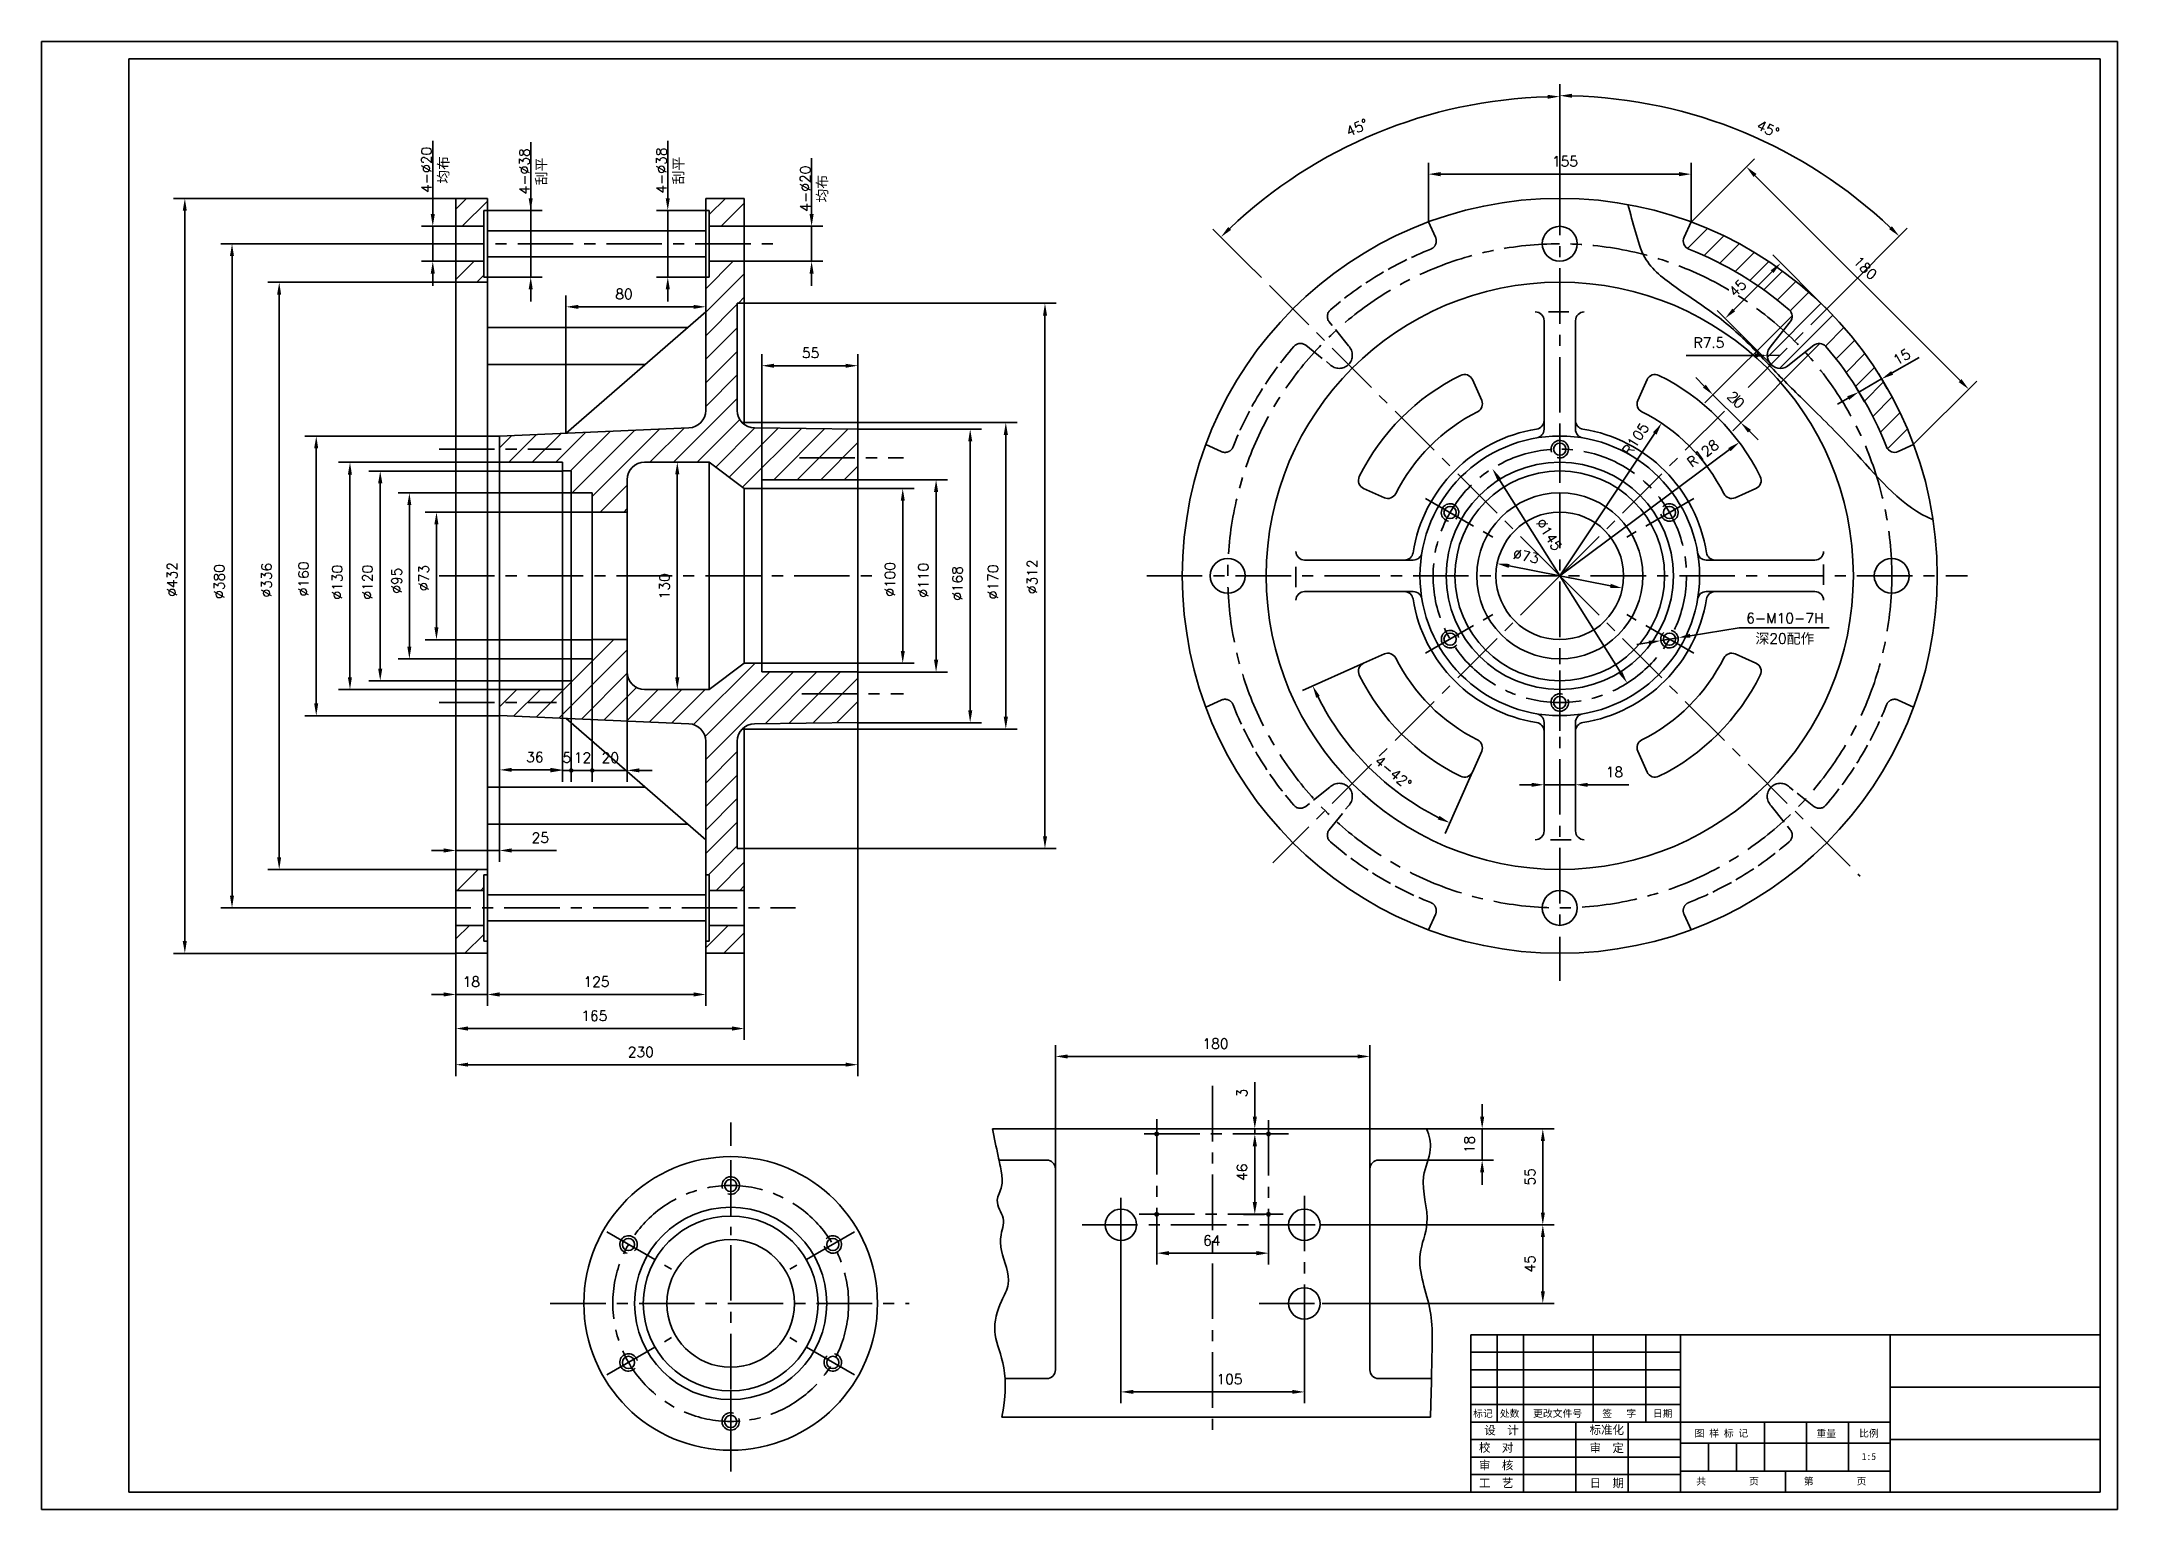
# Model space of a CAD drawing. Extents: x -1044 to 144, y -924 to -84.
import ezdxf

# ---------------------------------------------------------------- set-up
doc = ezdxf.new("R2010")
doc.units = 0
doc.linetypes.add('ACAD_ISO02W100', pattern=[15, 12, -3])
doc.linetypes.add('CENTER', pattern=[50.8, 31.75, -6.35, 6.35, -6.35])
doc.layers.get('0').update_dxf_attribs({"linetype": 'CONTINUOUS'})
doc.layers.get('DEFPOINTS').update_dxf_attribs({"linetype": 'CONTINUOUS'})
doc.styles.get("Standard").update_dxf_attribs({"font": 'txt.shx', "height": 5.8})
doc.dimstyles.get("Standard").update_dxf_attribs({"dimscale": 5, "dimtxt": 4.5, "dimasz": 5.5, "dimexe": 4.25, "dimexo": 0.625, "dimgap": 2.2, "dimtad": 1, "dimdec": 4, "dimlfac": -1, "dimdsep": 46, "dimlunit": 6, "dimtxsty": 'Standard', "dimcen": 2.5, "dimclrd": 2, "dimclre": 2, "dimclrt": 2, "dimadec": 0, "dimazin": 0, "dimtfac": 1, "dimtdec": 4, "dimtmove": 0, "dimatfit": 3, "dimfxl": 1, "dimtolj": 1, "dimtzin": 0, "dimarcsym": 0})
pattern_1 = [(45, (0, 21.201), (-6.73519, 6.73519), [])]

msp = doc.modelspace()

# ---------------------------------------------------------------- texts
at = {"color": 2, "linetype": 'ByBlock', "char_height": 5.8, "attachment_point": 5}
for s, insert, rotation in [('\\A1;4-∅20\\P\\f宋体|b0|i0|c134|p2;均布', (-818.80024, -157.33421), 90), ('\\A1;4-∅38\\P\\f宋体|b0|i0|c134|p2;刮平', (-762.72629, -158.15386), 90), ('\\A1;4-∅38\\P\\f宋体|b0|i0|c134|p2;刮平', (-684.29042, -157.72314), 90), ('4-∅20\\P\\f宋体|b0|i0|c134|p2;均布', (-601.9743, -168.06791), 90), ('\\A1;15', (20.2706, -264.3498), 29.77398627)]:
    msp.add_mtext(s, dxfattribs=dict(at, insert=insert, rotation=rotation))
at = {"color": 2, "linetype": 'ByBlock', "attachment_point": 5}
for s, insert, char_height in [('6-M10-7H', (-46.55586, -413.84547), 5.8), ('\\f宋体|b0|i0|c134|p2;深\\Ftxt.shx;20\\f宋体|b0|i0|c134|p2;配作', (-46.55586, -425.79706), 5.8), ('\\A1;5', (-743.57132, -493.62982), 5.8), ('\\A1;12', (-734.64263, -493.62982), 5.8), ('\\A1;20', (-718.7074, -493.62982), 5.8), ('\\A1;18', (-798.2807, -621.84457), 5.8), ('\\f仿宋_GB2312|b0|i0|c134|p49;标记', (-219.36343, -869.17069), 4.0128), ('\\f仿宋_GB2312|b0|i0|c134|p49;处数', (-204.07537, -869.17069), 4.0128), ('\\f仿宋_GB2312|b0|i0|c134|p49;更改文件号', (-176.60867, -869.17069), 4.0128), ('\\f仿宋_GB2312|b0|i0|c134|p49;签   字', (-141.36838, -869.17069), 4.0128), ('\\f仿宋_GB2312|b0|i0|c134|p49;日期', (-116.49289, -869.17069), 4.0128), ('\\f仿宋_GB2312|b0|i0|c134|p49;设  计 ', (-208.73765, -878.81473), 4.81536), ('\\f仿宋_GB2312|b0|i0|c134|p49;标准化 ', (-148.47408, -878.59888), 4.81536), ('\\f仿宋_GB2312|b0|i0|c134|p49;图 样 标 记', (-82.87906, -880.46939), 4.0128), ('\\f仿宋_GB2312|b0|i0|c134|p49;重量', (-22.91129, -880.52255), 4.0128), ('\\f仿宋_GB2312|b0|i0|c134|p49;比例', (1.54974, -880.52255), 4.0128), ('\\f仿宋_GB2312|b0|i0|c134|p49;校  对', (-211.79526, -888.75815), 4.81536), ('\\f仿宋_GB2312|b0|i0|c134|p49;审  定 ', (-148.47408, -888.95974), 4.81536), ('\\f仿宋_GB2312|b0|i0|c134|p49;审  核', (-211.79526, -898.85693), 4.81536), ('\\f仿宋_GB2312|b0|i0|c134|p49;1:5', (1.54974, -893.56875), 4.0128), ('\\f仿宋_GB2312|b0|i0|c134|p49;工  艺', (-211.79526, -908.95572), 4.81536), ('\\f仿宋_GB2312|b0|i0|c134|p49;日  期 ', (-148.47408, -909.03391), 4.81536), ('\\f仿宋_GB2312|b0|i0|c134|p49;共         页', (-79.3486, -907.9378), 4.0128), ('\\f仿宋_GB2312|b0|i0|c134|p49;第         页', (-17.81776, -907.9378), 4.0128)]:
    msp.add_mtext(s, dxfattribs=dict(at, insert=insert, char_height=char_height))

# ---------------------------------------------------------------- blocks, each defined once
blk = doc.blocks.new('*D0')
at = {"color": 2, "linetype": 'ByBlock', "transparency": 16777216}
for p, q in [((-464, -729), (-464, -658.1)), ((-457, -664.6), (-291, -664.6)), ((-284, -729), (-284, -658.1))]:
    blk.add_line(p, q, dxfattribs=at)
for points in [[(-457, -663.5), (-457, -665.8), (-464, -664.6)], [(-291, -663.5), (-291, -665.8), (-284, -664.6)]]:
    blk.add_solid(points, dxfattribs=at)
at = {"layer": 'DEFPOINTS', "color": 0, "linetype": 'ByBlock', "transparency": 16777216}
for p in [(-284, -664.6), (-464, -729), (-284, -729)]:
    blk.add_point(p, dxfattribs=at)
at = {"color": 2, "linetype": 'ByBlock', "transparency": 16777216, "insert": (-372.4, -657.3), "char_height": 5.8, "attachment_point": 5}
blk.add_mtext('\\A1;180', dxfattribs=at)
blk = doc.blocks.new('*D1')
at = {"color": 2, "linetype": 'ByBlock', "transparency": 16777216}
for p, q in [((-406, -757.2), (-406, -783.7)), ((-342, -757.2), (-342, -783.7)), ((-399, -777.2), (-349, -777.2))]:
    blk.add_line(p, q, dxfattribs=at)
for points in [[(-399, -776), (-399, -778.4), (-406, -777.2)], [(-349, -776), (-349, -778.4), (-342, -777.2)]]:
    blk.add_solid(points, dxfattribs=at)
at = {"layer": 'DEFPOINTS', "color": 0, "linetype": 'ByBlock', "transparency": 16777216}
for p in [(-406, -756), (-342, -756), (-342, -777.2)]:
    blk.add_point(p, dxfattribs=at)
at = {"color": 2, "linetype": 'ByBlock', "transparency": 16777216, "insert": (-374.5, -769.9), "char_height": 5.8, "attachment_point": 5}
blk.add_mtext('\\A1;64', dxfattribs=at)
blk = doc.blocks.new('*D2')
at = {"color": 2, "linetype": 'ByBlock', "transparency": 16777216}
for p, q in [((-349.9, -699), (-349.9, -679.3)), ((-343.3, -706), (-356.4, -706)), ((-342.3, -709), (-356.4, -709)), ((-349.9, -709), (-349.9, -706)), ((-349.9, -716), (-349.9, -723))]:
    blk.add_line(p, q, dxfattribs=at)
for points in [[(-351.1, -699), (-348.7, -699), (-349.9, -706)], [(-351.1, -716), (-348.7, -716), (-349.9, -709)]]:
    blk.add_solid(points, dxfattribs=at)
at = {"layer": 'DEFPOINTS', "color": 0, "linetype": 'ByBlock', "transparency": 16777216}
for p in [(-349.9, -706), (-342, -706), (-341, -709)]:
    blk.add_point(p, dxfattribs=at)
at = {"color": 2, "linetype": 'ByBlock', "transparency": 16777216, "insert": (-357.2, -685.6), "char_height": 5.8, "attachment_point": 5, "rotation": 90}
blk.add_mtext('\\A1;3', dxfattribs=at)
blk = doc.blocks.new('*D3')
at = {"color": 2, "linetype": 'ByBlock', "transparency": 16777216}
for p, q in [((-351.2, -709), (-356.4, -709)), ((-349.9, -716), (-349.9, -748)), ((-344.3, -755), (-356.4, -755))]:
    blk.add_line(p, q, dxfattribs=at)
for points in [[(-351.1, -716), (-348.7, -716), (-349.9, -709)], [(-351.1, -748), (-348.7, -748), (-349.9, -755)]]:
    blk.add_solid(points, dxfattribs=at)
at = {"layer": 'DEFPOINTS', "color": 0, "linetype": 'ByBlock', "transparency": 16777216}
for p in [(-349.9, -709), (-349.9, -755), (-343, -755)]:
    blk.add_point(p, dxfattribs=at)
at = {"color": 2, "linetype": 'ByBlock', "transparency": 16777216, "insert": (-357.2, -730.9), "char_height": 5.8, "attachment_point": 5, "rotation": 90}
blk.add_mtext('\\A1;46', dxfattribs=at)
blk = doc.blocks.new('*D4')
at = {"color": 2, "linetype": 'ByBlock', "transparency": 16777216}
for p, q in [((-426.5, -771.2), (-426.5, -863.1)), ((-321.5, -816.2), (-321.5, -863.1)), ((-328.5, -856.6), (-419.5, -856.6))]:
    blk.add_line(p, q, dxfattribs=at)
for points in [[(-419.5, -855.4), (-419.5, -857.7), (-426.5, -856.6)], [(-328.5, -855.4), (-328.5, -857.7), (-321.5, -856.6)]]:
    blk.add_solid(points, dxfattribs=at)
at = {"layer": 'DEFPOINTS', "color": 0, "linetype": 'ByBlock', "transparency": 16777216}
for p in [(-426.5, -770), (-321.5, -815), (-426.5, -856.6)]:
    blk.add_point(p, dxfattribs=at)
at = {"color": 2, "linetype": 'ByBlock', "transparency": 16777216, "insert": (-364.4, -849.3), "char_height": 5.8, "attachment_point": 5}
blk.add_mtext('\\A1;105', dxfattribs=at)
blk = doc.blocks.new('*D5')
at = {"color": 2, "linetype": 'ByBlock', "transparency": 16777216}
for p, q in [((-311.3, -761), (-178.6, -761)), ((-185.1, -799), (-185.1, -768)), ((-311.3, -806), (-178.6, -806))]:
    blk.add_line(p, q, dxfattribs=at)
for points in [[(-186.2, -768), (-183.9, -768), (-185.1, -761)], [(-186.2, -799), (-183.9, -799), (-185.1, -806)]]:
    blk.add_solid(points, dxfattribs=at)
at = {"layer": 'DEFPOINTS', "color": 0, "linetype": 'ByBlock', "transparency": 16777216}
for p in [(-312.5, -761), (-185.1, -761), (-312.5, -806)]:
    blk.add_point(p, dxfattribs=at)
at = {"color": 2, "linetype": 'ByBlock', "transparency": 16777216, "insert": (-192.4, -783.3), "char_height": 5.8, "attachment_point": 5, "rotation": 90}
blk.add_mtext('\\A1;45', dxfattribs=at)
blk = doc.blocks.new('*D6')
at = {"color": 2, "linetype": 'ByBlock', "transparency": 16777216}
for p, q in [((-251.6, -706), (-178.6, -706)), ((-185.1, -754), (-185.1, -713)), ((-312.5, -761), (-178.6, -761))]:
    blk.add_line(p, q, dxfattribs=at)
for points in [[(-186.2, -713), (-183.9, -713), (-185.1, -706)], [(-186.2, -754), (-183.9, -754), (-185.1, -761)]]:
    blk.add_solid(points, dxfattribs=at)
at = {"layer": 'DEFPOINTS', "color": 0, "linetype": 'ByBlock', "transparency": 16777216}
for p in [(-251.6, -706), (-185.1, -706), (-312.5, -761)]:
    blk.add_point(p, dxfattribs=at)
at = {"color": 2, "linetype": 'ByBlock', "transparency": 16777216, "insert": (-192.4, -733.5), "char_height": 5.8, "attachment_point": 5, "rotation": 90}
blk.add_mtext('\\A1;55', dxfattribs=at)
blk = doc.blocks.new('*D7')
at = {"color": 2, "linetype": 'ByBlock', "transparency": 16777216}
for p, q in [((-219.8, -699), (-219.8, -692)), ((-251.6, -706), (-213.3, -706)), ((-219.8, -706), (-219.8, -724)), ((-250.8, -724), (-213.3, -724)), ((-219.8, -731), (-219.8, -738))]:
    blk.add_line(p, q, dxfattribs=at)
for points in [[(-221, -699), (-218.6, -699), (-219.8, -706)], [(-221, -731), (-218.6, -731), (-219.8, -724)]]:
    blk.add_solid(points, dxfattribs=at)
at = {"layer": 'DEFPOINTS', "color": 0, "linetype": 'ByBlock', "transparency": 16777216}
for p in [(-251.6, -706), (-250.8, -724), (-219.8, -724)]:
    blk.add_point(p, dxfattribs=at)
at = {"color": 2, "linetype": 'ByBlock', "transparency": 16777216, "insert": (-227.1, -715), "char_height": 5.8, "attachment_point": 5, "rotation": 90}
blk.add_mtext('\\A1;18', dxfattribs=at)
blk = doc.blocks.new('*D8')
at = {"color": 2, "linetype": 'ByBlock', "transparency": 16777216}
for p, q in [((-807.1, -148.6), (-968.7, -148.6)), ((-962.2, -155.6), (-962.2, -573.6)), ((-807.1, -580.6), (-968.7, -580.6))]:
    blk.add_line(p, q, dxfattribs=at)
for points in [[(-963.4, -155.6), (-961.1, -155.6), (-962.2, -148.6)], [(-963.4, -573.6), (-961.1, -573.6), (-962.2, -580.6)]]:
    blk.add_solid(points, dxfattribs=at)
at = {"layer": 'DEFPOINTS', "color": 0, "linetype": 'ByBlock', "transparency": 16777216}
for p in [(-807.1, -148.6), (-962.2, -580.6), (-807.1, -580.6)]:
    blk.add_point(p, dxfattribs=at)
at = {"color": 2, "linetype": 'ByBlock', "transparency": 16777216, "insert": (-969.5, -366.6), "char_height": 5.8, "attachment_point": 5, "rotation": 90}
blk.add_mtext('\\A1;∅432', dxfattribs=at)
blk = doc.blocks.new('*D9')
at = {"color": 2, "linetype": 'ByBlock', "transparency": 16777216}
for p, q in [((-807.1, -174.6), (-941.7, -174.6)), ((-935.2, -181.6), (-935.2, -547.6)), ((-807.1, -554.6), (-941.7, -554.6))]:
    blk.add_line(p, q, dxfattribs=at)
for points in [[(-936.4, -181.6), (-934.1, -181.6), (-935.2, -174.6)], [(-936.4, -547.6), (-934.1, -547.6), (-935.2, -554.6)]]:
    blk.add_solid(points, dxfattribs=at)
at = {"layer": 'DEFPOINTS', "color": 0, "linetype": 'ByBlock', "transparency": 16777216}
for p in [(-807.1, -174.6), (-935.2, -554.6), (-807.1, -554.6)]:
    blk.add_point(p, dxfattribs=at)
at = {"color": 2, "linetype": 'ByBlock', "transparency": 16777216, "insert": (-942.5, -367.8), "char_height": 5.8, "attachment_point": 5, "rotation": 90}
blk.add_mtext('\\A1;∅380', dxfattribs=at)
blk = doc.blocks.new('*D10')
at = {"color": 2, "linetype": 'ByBlock', "transparency": 16777216}
for p, q in [((-807.1, -196.6), (-914.7, -196.6)), ((-908.2, -203.6), (-908.2, -525.6)), ((-807.1, -532.6), (-914.7, -532.6))]:
    blk.add_line(p, q, dxfattribs=at)
for points in [[(-909.4, -203.6), (-907.1, -203.6), (-908.2, -196.6)], [(-909.4, -525.6), (-907.1, -525.6), (-908.2, -532.6)]]:
    blk.add_solid(points, dxfattribs=at)
at = {"layer": 'DEFPOINTS', "color": 0, "linetype": 'ByBlock', "transparency": 16777216}
for p in [(-807.1, -196.6), (-908.2, -532.6), (-807.1, -532.6)]:
    blk.add_point(p, dxfattribs=at)
at = {"color": 2, "linetype": 'ByBlock', "transparency": 16777216, "insert": (-915.5, -367), "char_height": 5.8, "attachment_point": 5, "rotation": 90}
blk.add_mtext('\\A1;∅336', dxfattribs=at)
blk = doc.blocks.new('*D11')
at = {"color": 2, "linetype": 'ByBlock', "transparency": 16777216}
for p, q in [((-782.1, -284.6), (-893.5, -284.6)), ((-887, -291.6), (-887, -437.6)), ((-782.1, -444.6), (-893.5, -444.6))]:
    blk.add_line(p, q, dxfattribs=at)
for points in [[(-888.2, -291.6), (-885.9, -291.6), (-887, -284.6)], [(-888.2, -437.6), (-885.9, -437.6), (-887, -444.6)]]:
    blk.add_solid(points, dxfattribs=at)
at = {"layer": 'DEFPOINTS', "color": 0, "linetype": 'ByBlock', "transparency": 16777216}
for p in [(-782.1, -284.6), (-887, -444.6), (-782.1, -444.6)]:
    blk.add_point(p, dxfattribs=at)
at = {"color": 2, "linetype": 'ByBlock', "transparency": 16777216, "insert": (-894.3, -366.3), "char_height": 5.8, "attachment_point": 5, "rotation": 90}
blk.add_mtext('\\A1;∅160', dxfattribs=at)
blk = doc.blocks.new('*D12')
at = {"color": 2, "linetype": 'ByBlock', "transparency": 16777216}
for p, q in [((-782.1, -299.6), (-874.2, -299.6)), ((-867.7, -306.6), (-867.7, -422.6)), ((-782.1, -429.6), (-874.2, -429.6))]:
    blk.add_line(p, q, dxfattribs=at)
for points in [[(-868.9, -306.6), (-866.6, -306.6), (-867.7, -299.6)], [(-868.9, -422.6), (-866.6, -422.6), (-867.7, -429.6)]]:
    blk.add_solid(points, dxfattribs=at)
at = {"layer": 'DEFPOINTS', "color": 0, "linetype": 'ByBlock', "transparency": 16777216}
for p in [(-782.1, -299.6), (-867.7, -429.6), (-782.1, -429.6)]:
    blk.add_point(p, dxfattribs=at)
at = {"color": 2, "linetype": 'ByBlock', "transparency": 16777216, "insert": (-875, -368.2), "char_height": 5.8, "attachment_point": 5, "rotation": 90}
blk.add_mtext('\\A1;∅130', dxfattribs=at)
blk = doc.blocks.new('*D13')
at = {"color": 2, "linetype": 'ByBlock', "transparency": 16777216}
for p, q in [((-746.1, -304.6), (-856.9, -304.6)), ((-850.4, -311.6), (-850.4, -417.6)), ((-746.1, -424.6), (-856.9, -424.6))]:
    blk.add_line(p, q, dxfattribs=at)
for points in [[(-851.6, -311.6), (-849.2, -311.6), (-850.4, -304.6)], [(-851.6, -417.6), (-849.2, -417.6), (-850.4, -424.6)]]:
    blk.add_solid(points, dxfattribs=at)
at = {"layer": 'DEFPOINTS', "color": 0, "linetype": 'ByBlock', "transparency": 16777216}
for p in [(-746.1, -304.6), (-850.4, -424.6), (-746.1, -424.6)]:
    blk.add_point(p, dxfattribs=at)
at = {"color": 2, "linetype": 'ByBlock', "transparency": 16777216, "insert": (-857.7, -368.2), "char_height": 5.8, "attachment_point": 5, "rotation": 90}
blk.add_mtext('\\A1;∅120', dxfattribs=at)
blk = doc.blocks.new('*D14')
at = {"color": 2, "linetype": 'ByBlock', "transparency": 16777216}
for p, q in [((-741.1, -317.1), (-840.2, -317.1)), ((-833.7, -324.1), (-833.7, -405.1)), ((-741.1, -412.1), (-840.2, -412.1))]:
    blk.add_line(p, q, dxfattribs=at)
for points in [[(-834.9, -324.1), (-832.6, -324.1), (-833.7, -317.1)], [(-834.9, -405.1), (-832.6, -405.1), (-833.7, -412.1)]]:
    blk.add_solid(points, dxfattribs=at)
at = {"layer": 'DEFPOINTS', "color": 0, "linetype": 'ByBlock', "transparency": 16777216}
for p in [(-741.1, -317.1), (-833.7, -412.1), (-741.1, -412.1)]:
    blk.add_point(p, dxfattribs=at)
at = {"color": 2, "linetype": 'ByBlock', "transparency": 16777216, "insert": (-841, -367.3), "char_height": 5.8, "attachment_point": 5, "rotation": 90}
blk.add_mtext('\\A1;∅95', dxfattribs=at)
blk = doc.blocks.new('*D15')
at = {"color": 2, "linetype": 'ByBlock', "transparency": 16777216}
for p, q in [((-729.1, -328.1), (-824.7, -328.1)), ((-818.2, -335.1), (-818.2, -394.1)), ((-729.1, -401.1), (-824.7, -401.1))]:
    blk.add_line(p, q, dxfattribs=at)
for points in [[(-819.4, -335.1), (-817.1, -335.1), (-818.2, -328.1)], [(-819.4, -394.1), (-817.1, -394.1), (-818.2, -401.1)]]:
    blk.add_solid(points, dxfattribs=at)
at = {"layer": 'DEFPOINTS', "color": 0, "linetype": 'ByBlock', "transparency": 16777216}
for p in [(-729.1, -328.1), (-818.2, -401.1), (-729.1, -401.1)]:
    blk.add_point(p, dxfattribs=at)
at = {"color": 2, "linetype": 'ByBlock', "transparency": 16777216, "insert": (-825.5, -365.8), "char_height": 5.8, "attachment_point": 5, "rotation": 90}
blk.add_mtext('\\A1;∅73', dxfattribs=at)
blk = doc.blocks.new('*D16')
at = {"color": 2, "linetype": 'ByBlock', "transparency": 16777216}
for p, q in [((-577.1, -280.6), (-506.3, -280.6)), ((-512.8, -287.6), (-512.8, -441.6)), ((-577.1, -448.6), (-506.3, -448.6))]:
    blk.add_line(p, q, dxfattribs=at)
for points in [[(-513.9, -287.6), (-511.6, -287.6), (-512.8, -280.6)], [(-513.9, -441.6), (-511.6, -441.6), (-512.8, -448.6)]]:
    blk.add_solid(points, dxfattribs=at)
at = {"layer": 'DEFPOINTS', "color": 0, "linetype": 'ByBlock', "transparency": 16777216}
for p in [(-577.1, -280.6), (-577.1, -448.6), (-512.8, -448.6)]:
    blk.add_point(p, dxfattribs=at)
at = {"color": 2, "linetype": 'ByBlock', "transparency": 16777216, "insert": (-520.1, -368.9), "char_height": 5.8, "attachment_point": 5, "rotation": 90}
blk.add_mtext('\\A1;∅168', dxfattribs=at)
blk = doc.blocks.new('*D17')
at = {"color": 2, "linetype": 'ByBlock', "transparency": 16777216}
for p, q in [((-577.1, -309.6), (-525.8, -309.6)), ((-532.3, -316.6), (-532.3, -412.6)), ((-577.1, -419.6), (-525.8, -419.6))]:
    blk.add_line(p, q, dxfattribs=at)
for points in [[(-533.5, -316.6), (-531.1, -316.6), (-532.3, -309.6)], [(-533.5, -412.6), (-531.1, -412.6), (-532.3, -419.6)]]:
    blk.add_solid(points, dxfattribs=at)
at = {"layer": 'DEFPOINTS', "color": 0, "linetype": 'ByBlock', "transparency": 16777216}
for p in [(-577.1, -309.6), (-577.1, -419.6), (-532.3, -419.6)]:
    blk.add_point(p, dxfattribs=at)
at = {"color": 2, "linetype": 'ByBlock', "transparency": 16777216, "insert": (-539.6, -367.1), "char_height": 5.8, "attachment_point": 5, "rotation": 90}
blk.add_mtext('\\A1;∅110', dxfattribs=at)
blk = doc.blocks.new('*D18')
at = {"color": 2, "linetype": 'ByBlock', "transparency": 16777216}
for p, q in [((-632.1, -314.6), (-544.9, -314.6)), ((-551.4, -321.6), (-551.4, -407.6)), ((-632.1, -414.6), (-544.9, -414.6))]:
    blk.add_line(p, q, dxfattribs=at)
for points in [[(-552.5, -321.6), (-550.2, -321.6), (-551.4, -314.6)], [(-552.5, -407.6), (-550.2, -407.6), (-551.4, -414.6)]]:
    blk.add_solid(points, dxfattribs=at)
at = {"layer": 'DEFPOINTS', "color": 0, "linetype": 'ByBlock', "transparency": 16777216}
for p in [(-632.1, -314.6), (-632.1, -414.6), (-551.4, -414.6)]:
    blk.add_point(p, dxfattribs=at)
at = {"color": 2, "linetype": 'ByBlock', "transparency": 16777216, "insert": (-558.7, -366.6), "char_height": 5.8, "attachment_point": 5, "rotation": 90}
blk.add_mtext('\\A1;∅100', dxfattribs=at)
blk = doc.blocks.new('*D19')
at = {"color": 2, "linetype": 'ByBlock', "transparency": 16777216}
for p, q in [((-642.1, -208.6), (-463.5, -208.6)), ((-470, -215.6), (-470, -513.6)), ((-642.1, -520.6), (-463.5, -520.6))]:
    blk.add_line(p, q, dxfattribs=at)
for points in [[(-471.1, -215.6), (-468.8, -215.6), (-470, -208.6)], [(-471.1, -513.6), (-468.8, -513.6), (-470, -520.6)]]:
    blk.add_solid(points, dxfattribs=at)
at = {"layer": 'DEFPOINTS', "color": 0, "linetype": 'ByBlock', "transparency": 16777216}
for p in [(-642.1, -208.6), (-642.1, -520.6), (-470, -520.6)]:
    blk.add_point(p, dxfattribs=at)
at = {"color": 2, "linetype": 'ByBlock', "transparency": 16777216, "insert": (-477.3, -365.1), "char_height": 5.8, "attachment_point": 5, "rotation": 90}
blk.add_mtext('\\A1;∅312', dxfattribs=at)
blk = doc.blocks.new('*D20')
at = {"color": 2, "linetype": 'ByBlock', "transparency": 16777216}
for p, q in [((-643.2, -276.9), (-485.9, -276.9)), ((-492.4, -283.9), (-492.4, -445.2)), ((-643.2, -452.2), (-485.9, -452.2))]:
    blk.add_line(p, q, dxfattribs=at)
for points in [[(-493.6, -283.9), (-491.2, -283.9), (-492.4, -276.9)], [(-493.6, -445.2), (-491.2, -445.2), (-492.4, -452.2)]]:
    blk.add_solid(points, dxfattribs=at)
at = {"layer": 'DEFPOINTS', "color": 0, "linetype": 'ByBlock', "transparency": 16777216}
for p in [(-643.2, -276.9), (-643.2, -452.2), (-492.4, -452.2)]:
    blk.add_point(p, dxfattribs=at)
at = {"color": 2, "linetype": 'ByBlock', "transparency": 16777216, "insert": (-499.7, -368), "char_height": 5.8, "attachment_point": 5, "rotation": 90}
blk.add_mtext('\\A1;∅170', dxfattribs=at)
blk = doc.blocks.new('*D21')
at = {"color": 2, "linetype": 'ByBlock', "transparency": 16777216}
for p, q in [((-577.1, -448.6), (-577.1, -650.8)), ((-807.1, -580.6), (-807.1, -650.8)), ((-800.1, -644.3), (-584.1, -644.3))]:
    blk.add_line(p, q, dxfattribs=at)
for points in [[(-800.1, -643.1), (-800.1, -645.4), (-807.1, -644.3)], [(-584.1, -643.1), (-584.1, -645.4), (-577.1, -644.3)]]:
    blk.add_solid(points, dxfattribs=at)
at = {"layer": 'DEFPOINTS', "color": 0, "linetype": 'ByBlock', "transparency": 16777216}
for p in [(-577.1, -448.6), (-807.1, -580.6), (-577.1, -644.3)]:
    blk.add_point(p, dxfattribs=at)
at = {"color": 2, "linetype": 'ByBlock', "transparency": 16777216, "insert": (-701.3, -637), "char_height": 5.8, "attachment_point": 5}
blk.add_mtext('\\A1;230', dxfattribs=at)
blk = doc.blocks.new('*D22')
at = {"color": 2, "linetype": 'ByBlock', "transparency": 16777216}
for p, q in [((-662.1, -345.8), (-686.9, -345.8)), ((-680.4, -352.8), (-680.4, -468.8)), ((-662.1, -475.8), (-686.9, -475.8))]:
    blk.add_line(p, q, dxfattribs=at)
for points in [[(-681.6, -352.8), (-679.2, -352.8), (-680.4, -345.8)], [(-681.6, -468.8), (-679.2, -468.8), (-680.4, -475.8)]]:
    blk.add_solid(points, dxfattribs=at)
at = {"layer": 'DEFPOINTS', "color": 0, "linetype": 'ByBlock', "transparency": 16777216}
for p in [(-662.1, -345.8), (-680.4, -475.8), (-662.1, -475.8)]:
    blk.add_point(p, dxfattribs=at)
at = {"color": 2, "linetype": 'ByBlock', "transparency": 16777216, "insert": (-687.7, -416.8), "char_height": 5.8, "attachment_point": 5, "rotation": 90}
blk.add_mtext('\\A1;130', dxfattribs=at)
blk = doc.blocks.new('*D23')
at = {"color": 2, "linetype": 'ByBlock', "transparency": 16777216}
for p, q in [((-664.1, -580.6), (-664.1, -610.6)), ((-782.1, -604.1), (-671.1, -604.1))]:
    blk.add_line(p, q, dxfattribs=at)
for points in [[(-782.1, -602.9), (-782.1, -605.3), (-789.1, -604.1)], [(-671.1, -602.9), (-671.1, -605.3), (-664.1, -604.1)]]:
    blk.add_solid(points, dxfattribs=at)
at = {"layer": 'DEFPOINTS', "color": 0, "linetype": 'ByBlock', "transparency": 16777216}
for p in [(-789.1, -580.6), (-664.1, -580.6), (-664.1, -604.1)]:
    blk.add_point(p, dxfattribs=at)
at = {"color": 2, "linetype": 'ByBlock', "transparency": 16777216, "insert": (-726.6, -596.8), "char_height": 5.8, "attachment_point": 5}
blk.add_mtext('\\A1;125', dxfattribs=at)
blk = doc.blocks.new('*D24')
at = {"color": 2, "linetype": 'ByBlock', "transparency": 16777216}
for p, q in [((-807.1, -580.6), (-807.1, -630.1)), ((-642.1, -580.6), (-642.1, -630.1)), ((-800.1, -623.6), (-649.1, -623.6))]:
    blk.add_line(p, q, dxfattribs=at)
for points in [[(-800.1, -622.4), (-800.1, -624.8), (-807.1, -623.6)], [(-649.1, -622.4), (-649.1, -624.8), (-642.1, -623.6)]]:
    blk.add_solid(points, dxfattribs=at)
at = {"layer": 'DEFPOINTS', "color": 0, "linetype": 'ByBlock', "transparency": 16777216}
for p in [(-807.1, -580.6), (-642.1, -580.6), (-642.1, -623.6)]:
    blk.add_point(p, dxfattribs=at)
at = {"color": 2, "linetype": 'ByBlock', "transparency": 16777216, "insert": (-727.9, -616.3), "char_height": 5.8, "attachment_point": 5}
blk.add_mtext('\\A1;165', dxfattribs=at)
blk = doc.blocks.new('*D25')
at = {"color": 2, "linetype": 'ByBlock', "transparency": 16777216}
for p, q in [((-746.1, -429.6), (-746.1, -482.1)), ((-782.1, -444.6), (-782.1, -482.1)), ((-775.1, -475.6), (-753.1, -475.6))]:
    blk.add_line(p, q, dxfattribs=at)
for points in [[(-775.1, -474.4), (-775.1, -476.7), (-782.1, -475.6)], [(-753.1, -474.4), (-753.1, -476.7), (-746.1, -475.6)]]:
    blk.add_solid(points, dxfattribs=at)
at = {"layer": 'DEFPOINTS', "color": 0, "linetype": 'ByBlock', "transparency": 16777216}
for p in [(-746.1, -429.6), (-782.1, -444.6), (-746.1, -475.6)]:
    blk.add_point(p, dxfattribs=at)
at = {"color": 2, "linetype": 'ByBlock', "transparency": 16777216, "insert": (-761.9, -468.3), "char_height": 5.8, "attachment_point": 5}
blk.add_mtext('\\A1;36', dxfattribs=at)
blk = doc.blocks.new('*D26')
at = {"color": 2, "linetype": 'ByBlock', "transparency": 16777216}
for p, q in [((-744.1, -282.9), (-744.1, -204.1)), ((-671.1, -210.6), (-737.1, -210.6)), ((-664.1, -213.7), (-664.1, -204.1))]:
    blk.add_line(p, q, dxfattribs=at)
for points in [[(-737.1, -209.5), (-737.1, -211.8), (-744.1, -210.6)], [(-671.1, -209.5), (-671.1, -211.8), (-664.1, -210.6)]]:
    blk.add_solid(points, dxfattribs=at)
at = {"layer": 'DEFPOINTS', "color": 0, "linetype": 'ByBlock', "transparency": 16777216}
for p in [(-744.1, -210.6), (-664.1, -213.7), (-744.1, -282.9)]:
    blk.add_point(p, dxfattribs=at)
at = {"color": 2, "linetype": 'ByBlock', "transparency": 16777216, "insert": (-710.9, -203.3), "char_height": 5.8, "attachment_point": 5}
blk.add_mtext('\\A1;80', dxfattribs=at)
blk = doc.blocks.new('*D27')
at = {"color": 2, "linetype": 'ByBlock', "transparency": 16777216}
for p, q in [((-632.1, -309.6), (-632.1, -237.8)), ((-584.1, -244.3), (-625.1, -244.3)), ((-577.1, -309.6), (-577.1, -237.8))]:
    blk.add_line(p, q, dxfattribs=at)
for points in [[(-625.1, -243.2), (-625.1, -245.5), (-632.1, -244.3)], [(-584.1, -243.2), (-584.1, -245.5), (-577.1, -244.3)]]:
    blk.add_solid(points, dxfattribs=at)
at = {"layer": 'DEFPOINTS', "color": 0, "linetype": 'ByBlock', "transparency": 16777216}
for p in [(-632.1, -244.3), (-632.1, -309.6), (-577.1, -309.6)]:
    blk.add_point(p, dxfattribs=at)
at = {"color": 2, "linetype": 'ByBlock', "transparency": 16777216, "insert": (-604.1, -237), "char_height": 5.8, "attachment_point": 5}
blk.add_mtext('\\A1;55', dxfattribs=at)
blk = doc.blocks.new('*D28')
at = {"color": 2, "linetype": 'ByBlock', "transparency": 16777216}
for p, q in [((-807.1, -444.6), (-807.1, -528.2)), ((-782.1, -444.6), (-782.1, -528.2)), ((-814.1, -521.7), (-821.1, -521.7)), ((-807.1, -521.7), (-782.1, -521.7)), ((-775.1, -521.7), (-749.6, -521.7))]:
    blk.add_line(p, q, dxfattribs=at)
for points in [[(-814.1, -520.5), (-814.1, -522.9), (-807.1, -521.7)], [(-775.1, -520.5), (-775.1, -522.9), (-782.1, -521.7)]]:
    blk.add_solid(points, dxfattribs=at)
at = {"layer": 'DEFPOINTS', "color": 0, "linetype": 'ByBlock', "transparency": 16777216}
for p in [(-807.1, -444.6), (-782.1, -444.6), (-782.1, -521.7)]:
    blk.add_point(p, dxfattribs=at)
at = {"color": 2, "linetype": 'ByBlock', "transparency": 16777216, "insert": (-758.8, -514.4), "char_height": 5.8, "attachment_point": 5}
blk.add_mtext('\\A1;25', dxfattribs=at)
blk = doc.blocks.new('*D29')
at = {"color": 2, "linetype": 'ByBlock', "transparency": 16777216}
for p, q in [((-250.6, -162.1), (-250.6, -128.2)), ((-100.2, -162.1), (-100.2, -128.2)), ((-107.2, -134.7), (-243.6, -134.7))]:
    blk.add_line(p, q, dxfattribs=at)
for points in [[(-243.6, -133.5), (-243.6, -135.9), (-250.6, -134.7)], [(-107.2, -133.5), (-107.2, -135.9), (-100.2, -134.7)]]:
    blk.add_solid(points, dxfattribs=at)
at = {"layer": 'DEFPOINTS', "color": 0, "linetype": 'ByBlock', "transparency": 16777216}
for p in [(-250.6, -134.7), (-250.6, -162.1), (-100.2, -162.1)]:
    blk.add_point(p, dxfattribs=at)
at = {"color": 2, "linetype": 'ByBlock', "transparency": 16777216, "insert": (-172.4, -127.4), "char_height": 5.8, "attachment_point": 5}
blk.add_mtext('\\A1;155', dxfattribs=at)
blk = doc.blocks.new('*D30')
at = {"color": 2, "linetype": 'ByBlock', "transparency": 16777216}
for p, q in [((-22.7, -211.8), (-53.5, -180.9)), ((-75.8, -212.4), (-53.9, -190.5)), ((-54.5, -243.6), (-85.4, -212.8))]:
    blk.add_line(p, q, dxfattribs=at)
for points in [[(-54.7, -189.7), (-53.1, -191.3), (-48.9, -185.5)], [(-76.6, -211.6), (-75, -213.2), (-80.8, -217.3)]]:
    blk.add_solid(points, dxfattribs=at)
at = {"layer": 'DEFPOINTS', "color": 0, "linetype": 'ByBlock', "transparency": 16777216}
for p in [(-48.9, -185.5), (-22.7, -211.8), (-54.5, -243.6)]:
    blk.add_point(p, dxfattribs=at)
at = {"color": 2, "linetype": 'ByBlock', "transparency": 16777216, "insert": (-73.6, -199.9), "char_height": 5.8, "attachment_point": 5, "rotation": 45}
blk.add_mtext('\\A1;45', dxfattribs=at)
blk = doc.blocks.new('*D31')
at = {"color": 2, "linetype": 'ByBlock', "transparency": 16777216}
for p, q in [((-42.4, -215.7), (-92.3, -265.6)), ((-26.5, -231.6), (-76.4, -281.5)), ((-92.7, -256), (-97.6, -251.1)), ((-87.7, -261), (-71.8, -276.9)), ((-66.9, -281.8), (-61.9, -286.8))]:
    blk.add_line(p, q, dxfattribs=at)
for points in [[(-91.8, -255.2), (-93.5, -256.8), (-87.7, -261)], [(-66, -281), (-67.7, -282.6), (-71.8, -276.9)]]:
    blk.add_solid(points, dxfattribs=at)
at = {"layer": 'DEFPOINTS', "color": 0, "linetype": 'ByBlock', "transparency": 16777216}
for p in [(-42.4, -215.7), (-26.5, -231.6), (-71.8, -276.9)]:
    blk.add_point(p, dxfattribs=at)
at = {"color": 2, "linetype": 'ByBlock', "transparency": 16777216, "insert": (-74.6, -263.8), "char_height": 5.8, "attachment_point": 5, "rotation": 315}
blk.add_mtext('\\A1;20', dxfattribs=at)
blk = doc.blocks.new('*D32')
at = {"color": 2, "linetype": 'ByBlock', "transparency": 16777216}
for p, q in [((-63.7, -238.4), (-103.1, -238.4)), ((-49.2, -238.3), (-56.7, -238.4))]:
    blk.add_line(p, q, dxfattribs=at)
blk.add_solid([(-63.7, -237.2), (-63.7, -239.5), (-56.7, -238.4)], dxfattribs=at)
at = {"layer": 'DEFPOINTS', "color": 0, "linetype": 'ByBlock', "transparency": 16777216}
for p in [(-56.7, -238.4), (-49.2, -238.3)]:
    blk.add_point(p, dxfattribs=at)
at = {"color": 2, "linetype": 'ByBlock', "transparency": 16777216, "insert": (-90, -231.1), "char_height": 5.8, "attachment_point": 5, "rotation": 0.1015}
blk.add_mtext('\\A1;R7.5', dxfattribs=at)
blk = doc.blocks.new('*D33')
at = {"color": 2, "linetype": 'ByBlock', "transparency": 16777216}
for p, q in [((-184.4, -453.5), (-184.4, -490.6)), ((-166.4, -453.5), (-166.4, -490.6)), ((-191.4, -484.1), (-198.4, -484.1)), ((-184.4, -484.1), (-166.4, -484.1)), ((-159.4, -484.1), (-135.9, -484.1))]:
    blk.add_line(p, q, dxfattribs=at)
for points in [[(-191.4, -483), (-191.4, -485.3), (-184.4, -484.1)], [(-159.4, -483), (-159.4, -485.3), (-166.4, -484.1)]]:
    blk.add_solid(points, dxfattribs=at)
at = {"layer": 'DEFPOINTS', "color": 0, "linetype": 'ByBlock', "transparency": 16777216}
for p in [(-184.4, -453.5), (-166.4, -453.5), (-184.4, -484.1)]:
    blk.add_point(p, dxfattribs=at)
at = {"color": 2, "linetype": 'ByBlock', "transparency": 16777216, "insert": (-144.1, -476.8), "char_height": 5.8, "attachment_point": 5}
blk.add_mtext('\\A1;18', dxfattribs=at)
blk = doc.blocks.new('*D34')
at = {"color": 2, "linetype": 'ByBlock', "transparency": 16777216}
blk.add_line((-175.4, -364.6), (-78.3, -292.3), dxfattribs=at)
blk.add_solid([(-79, -291.4), (-77.6, -293.3), (-72.7, -288.2)], dxfattribs=at)
at = {"layer": 'DEFPOINTS', "color": 0, "linetype": 'ByBlock', "transparency": 16777216}
for p in [(-72.7, -288.2), (-175.4, -364.6)]:
    blk.add_point(p, dxfattribs=at)
at = {"color": 2, "linetype": 'ByBlock', "transparency": 16777216, "insert": (-93.5, -294.5), "char_height": 5.8, "attachment_point": 5, "rotation": 36.6464}
blk.add_mtext('\\A1;R128', dxfattribs=at)
blk = doc.blocks.new('*D35')
at = {"color": 2, "linetype": 'ByBlock', "transparency": 16777216}
blk.add_line((-175.4, -364.6), (-121, -283), dxfattribs=at)
blk.add_solid([(-122, -282.4), (-120, -283.7), (-117.1, -277.2)], dxfattribs=at)
at = {"layer": 'DEFPOINTS', "color": 0, "linetype": 'ByBlock', "transparency": 16777216}
for p in [(-117.1, -277.2), (-175.4, -364.6)]:
    blk.add_point(p, dxfattribs=at)
at = {"color": 2, "linetype": 'ByBlock', "transparency": 16777216, "insert": (-132, -286.3), "char_height": 5.8, "attachment_point": 5, "rotation": 56.2915}
blk.add_mtext('\\A1;R105', dxfattribs=at)
blk = doc.blocks.new('*D36')
at = {"color": 2, "linetype": 'ByBlock', "transparency": 16777216}
blk.add_line((-146.4, -370.2), (-204.3, -358.9), dxfattribs=at)
for points in [[(-204.1, -357.7), (-204.6, -360), (-211.2, -357.6)], [(-146.2, -369.1), (-146.7, -371.4), (-139.6, -371.6)]]:
    blk.add_solid(points, dxfattribs=at)
at = {"layer": 'DEFPOINTS', "color": 0, "linetype": 'ByBlock', "transparency": 16777216}
for p in [(-211.2, -357.6), (-139.6, -371.6)]:
    blk.add_point(p, dxfattribs=at)
at = {"color": 2, "linetype": 'ByBlock', "transparency": 16777216, "insert": (-194.7, -353.3), "char_height": 5.8, "attachment_point": 5, "rotation": 348.9361}
blk.add_mtext('\\A1;∅73', dxfattribs=at)
blk = doc.blocks.new('*D37')
at = {"color": 2, "linetype": 'ByBlock', "transparency": 16777216}
blk.add_line((-140.5, -420), (-210.2, -309.1), dxfattribs=at)
for points in [[(-209.2, -308.5), (-211.2, -309.7), (-214, -303.2)], [(-139.6, -419.4), (-141.5, -420.6), (-136.8, -425.9)]]:
    blk.add_solid(points, dxfattribs=at)
at = {"layer": 'DEFPOINTS', "color": 0, "linetype": 'ByBlock', "transparency": 16777216}
for p in [(-214, -303.2), (-136.8, -425.9)]:
    blk.add_point(p, dxfattribs=at)
at = {"color": 2, "linetype": 'ByBlock', "transparency": 16777216, "insert": (-181.5, -341), "char_height": 5.8, "attachment_point": 5, "rotation": 302.1401}
blk.add_mtext('\\A1;∅145', dxfattribs=at)
blk = doc.blocks.new('*D38')
at = {"color": 2, "linetype": 'ByBlock', "transparency": 16777216}
for p, q in [((-287.7, -414.5), (-322.7, -430.1)), ((-225.4, -476.8), (-241, -511.9))]:
    blk.add_line(p, q, dxfattribs=at)
blk.add_arc((-175.4, -364.6), 154.7, 206.592, 243.408, dxfattribs=at)
for points in [[(-314.8, -434.3), (-312.7, -433.3), (-316.8, -427.5)], [(-244.2, -501.9), (-245.2, -504), (-238.3, -505.9)]]:
    blk.add_solid(points, dxfattribs=at)
at = {"layer": 'DEFPOINTS', "color": 0, "linetype": 'ByBlock', "transparency": 16777216}
for p in [(-287.7, -414.5), (-275.8, -409.3), (-297.3, -459.8), (-220.1, -464.9), (-225.4, -476.8)]:
    blk.add_point(p, dxfattribs=at)
at = {"color": 2, "linetype": 'ByBlock', "transparency": 16777216, "insert": (-270.7, -477.1), "char_height": 5.8, "attachment_point": 5, "rotation": 319.726}
blk.add_mtext('\\A1;4-42°', dxfattribs=at)
blk = doc.blocks.new('*D39')
at = {"color": 2, "linetype": 'ByBlock', "transparency": 16777216}
for p, q in [((-100.2, -162.1), (-64, -125.9)), ((-63.7, -135.5), (53.7, -252.8)), ((27.1, -289.3), (63.3, -253.2))]:
    blk.add_line(p, q, dxfattribs=at)
for points in [[(-62.8, -134.6), (-64.5, -136.3), (-68.6, -130.5)], [(54.5, -252), (52.9, -253.7), (58.7, -257.8)]]:
    blk.add_solid(points, dxfattribs=at)
at = {"layer": 'DEFPOINTS', "color": 0, "linetype": 'ByBlock', "transparency": 16777216}
for p in [(-100.2, -162.1), (58.7, -257.8), (27.1, -289.3)]:
    blk.add_point(p, dxfattribs=at)
at = {"color": 2, "linetype": 'ByBlock', "transparency": 16777216, "insert": (-0.5, -188.3), "char_height": 5.8, "attachment_point": 5, "rotation": 315}
blk.add_mtext('\\A1;180', dxfattribs=at)
blk = doc.blocks.new('*D40')
at = {"color": 2, "linetype": 'ByBlock', "transparency": 16777216}
for p, q in [((-175.4, -137.8), (-175.4, -83.3)), ((-13.6, -202.8), (23.5, -165.6))]:
    blk.add_line(p, q, dxfattribs=at)
blk.add_arc((-175.4, -364.6), 274.8, 46.4595, 88.5405, dxfattribs=at)
for points in [[(-168.4, -91), (-168.4, -88.7), (-175.4, -89.8)], [(14.7, -164.5), (13.1, -166.2), (18.9, -170.2)]]:
    blk.add_solid(points, dxfattribs=at)
at = {"layer": 'DEFPOINTS', "color": 0, "linetype": 'ByBlock', "transparency": 16777216}
for p in [(-104.3, -99.1), (-175.4, -137.8), (-13.6, -202.8), (-175.4, -279.6), (-175.4, -364.6)]:
    blk.add_point(p, dxfattribs=at)
at = {"color": 2, "linetype": 'ByBlock', "transparency": 16777216, "insert": (-56.2, -108.9), "char_height": 5.8, "attachment_point": 5, "rotation": 334.9975}
blk.add_mtext('\\A1;45°', dxfattribs=at)
blk = doc.blocks.new('*D41')
at = {"color": 2, "linetype": 'ByBlock', "transparency": 16777216}
for p, q in [((-175.4, -137.8), (-175.4, -83.8)), ((-350.6, -189.4), (-373.9, -166.1))]:
    blk.add_line(p, q, dxfattribs=at)
blk.add_arc((-175.4, -364.6), 274.2, 91.4627, 133.5373, dxfattribs=at)
for points in [[(-182.4, -89.3), (-182.4, -91.6), (-175.4, -90.3)], [(-363.5, -166.6), (-365.1, -164.9), (-369.3, -170.7)]]:
    blk.add_solid(points, dxfattribs=at)
at = {"layer": 'DEFPOINTS', "color": 0, "linetype": 'ByBlock', "transparency": 16777216}
for p in [(-246.4, -99.7), (-175.4, -137.8), (-350.6, -189.4), (-175.4, -279.6), (-175.4, -364.6)]:
    blk.add_point(p, dxfattribs=at)
at = {"color": 2, "linetype": 'ByBlock', "transparency": 16777216, "insert": (-291.4, -108.1), "char_height": 5.8, "attachment_point": 5, "rotation": 24.3415}
blk.add_mtext('\\A1;45°', dxfattribs=at)

# ---------------------------------------------------------------- dimensions: what is measured, and where the dimension line sits
for base, line1, picture, middle in [((-246.35806, -124.7446), ((-175.3872, -389.61145), (-350.5852, -214.41345)), '*D41', (-288.40986, -139.77712)), ((-104.26401, -124.1761), ((-175.3872, -389.61145), (-13.62405, -227.8483)), '*D40', (-59.2412, -140.56418))]:
    dim = msp.add_angular_dim_2l(base=base, line1=line1, line2=((-175.3872, -162.82816), (-175.3872, -304.61145)), dimstyle='Standard', override={"dimscale": 2, "dimasz": 3.5, "dimexe": 3.25, "dimexo": 0, "dimadec": 4, "dimazin": 2, "dimtfac": 5, "dimatfit": 1, "dimtzin": 8})
    dim.commit()
    dim.dimension.update_dxf_attribs({"geometry": picture, "text_midpoint": middle, "dimtype": 162, "insert": (0, -25.05588)})
for base, p1, p2, angle, text, picture, middle, dimtype in [((-250.59283, -159.75427), (-100.18157, -187.1266), (-250.59283, -187.1266), 180, '155', '*D29', (-172.3559, -159.75427), 161), ((-962.23962, -605.61145), (-807.07132, -173.61145), (-807.07132, -605.61145), 90, '%%c<>', '*D8', (-962.23962, -391.61259), 160), ((-935.24067, -579.61145), (-807.07132, -199.61145), (-807.07132, -579.61145), 90, '%%c<>', '*D9', (-935.24067, -392.83347), 160), ((-908.24171, -557.61145), (-807.07132, -221.61145), (-807.07132, -557.61145), 90, '%%c<>', '*D10', (-908.24171, -392.10218), 160), ((-469.97453, -545.61145), (-642.07132, -233.61145), (-642.07132, -545.61145), 90, '%%c<>', '*D19', (-469.97453, -390.15001), 160), ((-71.80171, -301.92902), (-42.4014, -240.72258), (-26.49834, -256.62564), 315, '20', '*D31', (-79.75324, -293.97749), 161), ((-492.41388, -477.25995), (-643.18291, -301.96294), (-643.18291, -477.25995), 90, '%%c170', '*D20', (-492.41388, -393.01788), 160), ((-512.7686, -473.61145), (-577.07132, -305.61145), (-577.07132, -473.61145), 90, '%%c<>', '*D16', (-512.7686, -394.00476), 160), ((-887.02825, -469.61145), (-782.07132, -309.61145), (-782.07132, -469.61145), 90, '%%c<>', '*D11', (-887.02825, -391.31511), 160), ((-867.74328, -454.61145), (-782.07132, -324.61145), (-782.07132, -454.61145), 90, '%%c<>', '*D12', (-867.74328, -393.24249), 160), ((-850.38681, -449.61145), (-746.07132, -329.61145), (-746.07132, -449.61145), 90, '%%c<>', '*D13', (-850.38681, -393.25488), 160), ((-833.7233, -437.11145), (-741.07132, -342.11145), (-741.07132, -437.11145), 90, '%%c<>', '*D14', (-833.7233, -392.39655), 160), ((-551.35751, -439.61145), (-632.07132, -339.61145), (-632.07132, -439.61145), 90, '%%c<>', '*D18', (-551.35751, -391.62401), 160), ((-532.29832, -444.61145), (-577.07132, -334.61145), (-577.07132, -444.61145), 90, '%%c<>', '*D17', (-532.29832, -392.10691), 160), ((-818.22712, -426.11145), (-729.07132, -353.11145), (-729.07132, -426.11145), 90, '%%c<>', '*D15', (-818.22712, -390.81623), 160)]:
    dim = msp.add_linear_dim(base=base, p1=p1, p2=p2, angle=angle, text=text, dimstyle='Standard', override={"dimscale": 2, "dimasz": 3.5, "dimexe": 3.25, "dimexo": 0, "dimlunit": 2, "dimtfac": 5, "dimatfit": 1, "dimtzin": 8})
    dim.commit()
    dim.dimension.update_dxf_attribs({"geometry": picture, "text_midpoint": middle, "dimtype": dimtype, "insert": (0, -25.05588)})
for base, p1, p2, angle, picture, middle, dimtype, set_off in [((58.66513, -282.83834), (-100.18157, -187.1266), (27.09765, -314.40582), 315, '*D39', (-5.68976, -218.48345), 161, (0, -25.05588)), ((-48.94605, -210.58246), (-54.47194, -268.69619), (-22.65213, -236.87638), 45, '*D30', (-68.47017, -230.10658), 161, (0, -25.05588)), ((-680.38793, -454.61145), (-662.07132, -324.61145), (-662.07132, -454.61145), 90, '*D22', (-680.38793, -395.55889), 160, (0, 21.20113)), ((-184.3872, -509.20418), (-166.3872, -478.51589), (-184.3872, -478.51589), 180, '*D33', (-144.12053, -509.20418), 161, (0, -25.05588))]:
    dim = msp.add_linear_dim(base=base, p1=p1, p2=p2, angle=angle, dimstyle='Standard', override={"dimscale": 2, "dimasz": 3.5, "dimexe": 3.25, "dimexo": 0, "dimlunit": 2, "dimtfac": 5, "dimatfit": 1, "dimtzin": 8})
    dim.commit()
    dim.dimension.update_dxf_attribs({"geometry": picture, "text_midpoint": middle, "dimtype": dimtype, "insert": set_off})
for base, p1, p2, picture, middle in [((-744.07132, -235.69838), (-664.07132, -238.75867), (-744.07132, -307.96483), '*D26', (-710.85775, -235.69838)), ((-632.07132, -269.3835), (-577.07132, -334.61145), (-632.07132, -334.61145), '*D27', (-604.11103, -269.3835)), ((-746.07132, -500.63864), (-782.07132, -469.61145), (-746.07132, -454.61145), '*D25', (-761.93298, -500.63864)), ((-782.07132, -546.75454), (-807.07132, -469.61145), (-782.07132, -469.61145), '*D28', (-758.83799, -546.75454)), ((-577.07132, -669.30959), (-807.07132, -605.61145), (-577.07132, -473.61145), '*D21', (-701.25536, -669.30959)), ((-642.07132, -648.66312), (-807.07132, -605.61145), (-642.07132, -605.61145), '*D24', (-727.91642, -648.66312))]:
    dim = msp.add_linear_dim(base=base, p1=p1, p2=p2, dimstyle='Standard', override={"dimscale": 2, "dimasz": 3.5, "dimexe": 3.25, "dimexo": 0, "dimlunit": 2, "dimtfac": 5, "dimatfit": 1, "dimtzin": 8})
    dim.commit()
    dim.dimension.update_dxf_attribs({"geometry": picture, "text_midpoint": middle, "dimtype": 160, "insert": (0, -25.05588)})
for center, mpoint, picture, middle in [((-49.16864, -263.39288), (-56.66863, -263.40617), '*D32', (-90.02929, -263.46529)), ((-175.3872, -389.61145), (-117.11556, -302.26492), '*D35', (-125.89238, -315.42098)), ((-175.3872, -389.61145), (-72.68842, -313.21144), '*D34', (-89.12857, -325.44165))]:
    dim = msp.add_radius_dim(center=center, mpoint=mpoint, dimstyle='Standard', override={"dimscale": 2, "dimasz": 3.5, "dimexe": 3.25, "dimexo": 0, "dimlunit": 2, "dimtfac": 5, "dimatfit": 1, "dimtzin": 8})
    dim.commit()
    dim.dimension.update_dxf_attribs({"geometry": picture, "text_midpoint": middle, "dimtype": 164, "insert": (0, -25.05588)})
for p1, p2, picture, middle in [((-136.81781, -451.0008), (-213.95659, -328.22209), '*D37', (-187.72244, -369.97794)), ((-139.56559, -396.61592), (-211.2088, -382.60697), '*D36', (-196.07785, -385.56564))]:
    dim = msp.add_diameter_dim_2p(p1=p1, p2=p2, dimstyle='Standard', override={"dimscale": 2, "dimasz": 3.5, "dimexe": 3.25, "dimexo": 0, "dimlunit": 2, "dimtfac": 5, "dimatfit": 1, "dimtzin": 8})
    dim.commit()
    dim.dimension.update_dxf_attribs({"geometry": picture, "text_midpoint": middle, "dimtype": 163, "insert": (0, -25.05588)})
dim = msp.add_angular_dim_2l(base=(-297.32975, -484.88341), line1=((-220.08198, -489.99758), (-225.37445, -501.88466)), line2=((-275.77333, -434.30623), (-287.66041, -439.5987)), text='4-<>', dimstyle='Standard', override={"dimscale": 2, "dimasz": 3.5, "dimexe": 3.25, "dimexo": 0, "dimadec": 4, "dimazin": 2, "dimtfac": 5, "dimatfit": 1, "dimtzin": 8})
dim.commit()
dim.dimension.update_dxf_attribs({"geometry": '*D38', "text_midpoint": (-275.42262, -507.67774), "dimtype": 162, "insert": (0, -25.05588)})
dim = msp.add_linear_dim(base=(-664.07132, -629.14457), p1=(-789.07132, -605.61145), p2=(-664.07132, -605.61145), dimstyle='Standard', override={"dimscale": 2, "dimasz": 3.5, "dimexe": 3.25, "dimexo": 0, "dimlunit": 2, "dimse1": 1, "dimtfac": 5, "dimtmove": 1, "dimtzin": 8})
dim.commit()
dim.dimension.update_dxf_attribs({"geometry": '*D23', "text_midpoint": (-726.57132, -621.84457), "insert": (0, -25.05588)})
for base, p1, p2, override, picture, middle in [((-284.0411, -664.64231), (-464.0411, -728.96182), (-284.0411, -728.96182), {"dimscale": 2, "dimasz": 3.5, "dimexe": 3.25, "dimexo": 0, "dimlunit": 2, "dimtfac": 5, "dimatfit": 1, "dimtzin": 8}, '*D0', (-372.39019, -664.64231)), ((-342.0411, -777.18978), (-406.0411, -755.96182), (-342.0411, -755.96182), {"dimscale": 2, "dimasz": 3.5, "dimexe": 3.25, "dimlunit": 2, "dimtfac": 5, "dimatfit": 1, "dimtzin": 8}, '*D1', (-374.5081, -777.18978)), ((-426.5411, -856.57487), (-321.5411, -814.96182), (-426.5411, -769.96182), {"dimscale": 2, "dimasz": 3.5, "dimexe": 3.25, "dimlunit": 2, "dimtfac": 5, "dimatfit": 1, "dimtzin": 8}, '*D4', (-364.40565, -856.57487))]:
    dim = msp.add_linear_dim(base=base, p1=p1, p2=p2, dimstyle='Standard', override=override)
    dim.commit()
    dim.dimension.update_dxf_attribs({"geometry": picture, "text_midpoint": middle, "dimtype": 160})
for base, p1, p2, override, picture, middle in [((-349.91449, -705.96182), (-341.0411, -708.96182), (-342.0411, -705.96182), {"dimscale": 2, "dimasz": 3.5, "dimexe": 3.25, "dimlunit": 2, "dimtfac": 5, "dimatfit": 1, "dimtzin": 8}, '*D2', (-349.91449, -685.62849)), ((-219.80004, -723.96182), (-251.56889, -705.96182), (-250.817, -723.96182), {"dimscale": 2, "dimasz": 3.5, "dimexe": 3.25, "dimexo": 0, "dimlunit": 2, "dimtfac": 5, "dimatfit": 1, "dimtzin": 8}, '*D7', (-219.80004, -714.96182)), ((-349.91449, -754.96182), (-349.91449, -708.96182), (-343.0411, -754.96182), {"dimscale": 2, "dimasz": 3.5, "dimexe": 3.25, "dimlunit": 2, "dimtfac": 5, "dimatfit": 1, "dimtzin": 8}, '*D3', (-349.91449, -730.90746)), ((-185.05546, -760.96182), (-312.5411, -805.96182), (-312.5411, -760.96182), {"dimscale": 2, "dimasz": 3.5, "dimexe": 3.25, "dimlunit": 2, "dimtfac": 5, "dimatfit": 1, "dimtzin": 8}, '*D5', (-185.05546, -783.33461))]:
    dim = msp.add_linear_dim(base=base, p1=p1, p2=p2, angle=90, dimstyle='Standard', override=override)
    dim.commit()
    dim.dimension.update_dxf_attribs({"geometry": picture, "text_midpoint": middle, "dimtype": 160})
dim = msp.add_linear_dim(base=(-185.05546, -705.96182), p1=(-312.5411, -760.96182), p2=(-251.56889, -705.96182), angle=90, dimstyle='Standard', override={"dimscale": 2, "dimasz": 3.5, "dimexe": 3.25, "dimexo": 0, "dimlunit": 2, "dimtfac": 5, "dimatfit": 1, "dimtzin": 8})
dim.commit()
dim.dimension.update_dxf_attribs({"geometry": '*D6', "text_midpoint": (-192.35546, -733.46182)})

# ---------------------------------------------------------------- hatches: boundary and pattern name
h = msp.add_hatch()
h.set_pattern_fill('ANSI31', color=256, scale=3, style=0)
h.set_pattern_definition(pattern_1)
h.paths.add_polyline_path([(-664.07132, -294.92289, -0.4049779443), (-673.75502, -304.91789), (-782.07132, -309.61145), (-782.07132, -324.61145), (-746.07132, -324.61145), (-746.07132, -329.61145), (-741.07132, -329.61145), (-741.07132, -342.11145), (-729.07132, -342.11145), (-729.07132, -353.11145), (-709.07132, -353.11145), (-709.07132, -334.61145, -0.4142135624), (-699.07132, -324.61145), (-662.07132, -324.61145), (-642.07132, -339.61145), (-632.07132, -339.61145), (-632.07132, -334.61145), (-577.07132, -334.61145), (-577.07132, -305.61145), (-636.18626, -304.93196, -0.4108511147), (-646.07132, -294.93262), (-646.07132, -233.61145), (-642.07132, -233.61145), (-642.07132, -209.61145), (-662.07132, -209.61145), (-662.07132, -218.61145), (-664.07132, -218.61145)])
h.paths.add_polyline_path([(-662.07132, -180.61145), (-662.07132, -189.61145), (-642.07132, -189.61145), (-642.07132, -173.61145), (-664.07132, -173.61145), (-664.07132, -180.61145)])
h.paths.add_polyline_path([(-807.07132, -189.61145), (-791.07132, -189.61145), (-791.07132, -180.61145), (-789.07132, -180.61145), (-789.07132, -173.61145), (-807.07132, -173.61145)])
h.paths.add_polyline_path([(-789.07132, -221.61145), (-789.07132, -218.61145), (-791.07132, -218.61145), (-791.07132, -209.61145), (-807.07132, -209.61145), (-807.07132, -221.61145)])
h.paths.add_polyline_path([(-807.07132, -557.61145), (-807.07132, -569.61145), (-791.07132, -569.61145), (-791.07132, -560.61145), (-789.07132, -560.61145), (-789.07132, -557.61145)])
h.paths.add_polyline_path([(-791.07132, -598.61145), (-791.07132, -589.61145), (-807.07132, -589.61145), (-807.07132, -605.61145), (-789.07132, -605.61145), (-789.07132, -598.61145)])
h.paths.add_polyline_path([(-662.07132, -589.61145), (-662.07132, -598.61145), (-664.07132, -598.61145), (-664.07132, -605.61145), (-642.07132, -605.61145), (-642.07132, -589.61145)])
h.paths.add_polyline_path([(-664.07132, -560.61145), (-662.07132, -560.61145), (-662.07132, -569.61145), (-642.07132, -569.61145), (-642.07132, -545.61145), (-646.07132, -545.61145), (-646.07132, -484.29027, -0.4108511147), (-636.18626, -474.29093), (-577.07132, -473.61145), (-577.07132, -444.61145), (-632.07132, -444.61145), (-632.07132, -439.61145), (-642.07132, -439.61145), (-662.07132, -454.61145), (-699.07132, -454.61145, -0.4142135624), (-709.07132, -444.61145), (-709.07132, -426.11145), (-729.07132, -426.11145), (-729.07132, -437.11145), (-741.07132, -437.11145), (-741.07132, -449.61145), (-746.07132, -449.61145), (-746.07132, -454.61145), (-782.07132, -454.61145), (-782.07132, -469.61145), (-673.75502, -474.305, -0.4049779443), (-664.07132, -484.3)])
h = msp.add_hatch()
h.set_pattern_fill('ANSI31', color=256, scale=3, style=0)
h.set_pattern_definition(pattern_1)
h.paths.add_polyline_path([(-44.11439, -237.39959, -0.4030816739), (-43.4717, -244.30463), (-47.38093, -249.20348, -0.0115431951), (-41.03691, -255.26116), (-22.65213, -236.87638, 0.1078592265), (-100.18157, -187.1266), (-104.26883, -195.89175, 0.4319874628), (-101.57345, -202.65549, -0.084106746)])
h.paths.add_polyline_path([(-47.38093, -249.20348), (-54.47194, -258.08958, 0.4142135624), (-54.47194, -268.69619), (-41.03691, -255.26116, 0.0115431951)])
h.paths.add_polyline_path([(-41.03691, -255.26116, -0.0115431951), (-34.97924, -261.60518), (-30.08039, -257.69595, -0.4030816739), (-23.17534, -258.33863, -0.084106746), (11.56876, -315.7977, 0.4319874628), (18.3325, -318.49308), (27.09765, -314.40582, 0.1078592265), (-22.65213, -236.87638)])
h.paths.add_polyline_path([(-54.47194, -268.69619, 0.4142135624), (-43.86534, -268.69619), (-34.97924, -261.60518, 0.0115431951), (-41.03691, -255.26116)])
h = msp.add_hatch()
h.set_pattern_fill('ANSI31', color=256, scale=0.01, style=0)
h.set_pattern_definition([(45, (0, -25.05588), (-0.0224506403, 0.0224506403), [])])
h.paths.add_polyline_path([(-741.07132, -500.09762, 0.4142135624), (-741.90352, -500.92982), (-741.07132, -500.92982)])
h.paths.add_polyline_path([(-741.07132, -500.92982), (-740.23912, -500.92982, 0.4142135624), (-741.07132, -500.09762)])
h.paths.add_polyline_path([(-741.07132, -500.92982), (-741.90352, -500.92982, 0.4142135624), (-741.07132, -501.76202)])
h.paths.add_polyline_path([(-740.23912, -500.92982), (-741.07132, -500.92982), (-741.07132, -501.76202, 0.4142135624)])
h = msp.add_hatch()
h.set_pattern_fill('ANSI31', color=256, scale=0.01, style=0)
h.set_pattern_definition([(45, (12, -25.05588), (-0.0224506403, 0.0224506403), [])])
h.paths.add_polyline_path([(-729.07132, -500.09762, 0.4142135624), (-729.90352, -500.92982), (-729.07132, -500.92982)])
h.paths.add_polyline_path([(-729.07132, -500.09762), (-729.07132, -500.92982), (-728.23912, -500.92982, 0.4142135624)])
h.paths.add_polyline_path([(-729.07132, -500.92982), (-729.90352, -500.92982, 0.4142135624), (-729.07132, -501.76202)])
h.paths.add_polyline_path([(-728.23912, -500.92982), (-729.07132, -500.92982), (-729.07132, -501.76202, 0.4142135624)])

# ---------------------------------------------------------------- linework, layer by layer
at = {"color": 2}
for p, q in [((-1044.22965, -83.86203), (143.77035, -83.86203)), ((-1044.22965, -83.86203), (-1044.22965, -923.86203)), ((143.77035, -83.86203), (143.77035, -923.86203)), ((-1044.22965, -923.86203), (143.77035, -923.86203))]:
    msp.add_line(p, q, dxfattribs=at)
at = {"color": 3}
for p, q in [((-994.22965, -93.86203), (133.77035, -93.86203)), ((-994.22965, -93.86203), (-994.22965, -913.86203)), ((133.77035, -93.86203), (133.77035, -913.86203)), ((-226.22965, -823.86203), (-226.22965, -913.86203)), ((-226.22965, -823.86203), (133.77035, -823.86203)), ((-211.22965, -823.86203), (-211.22965, -873.86203)), ((-196.22965, -823.86203), (-196.22965, -873.86203)), ((-156.22965, -823.86203), (-156.22965, -873.86203)), ((-126.22965, -823.86203), (-126.22965, -873.86203)), ((-106.22965, -823.86203), (-106.22965, -913.86203)), ((13.77035, -823.86203), (13.77035, -913.86203)), ((-226.22965, -833.86203), (-106.22965, -833.86203)), ((-226.22965, -843.86203), (-106.22965, -843.86203)), ((-226.22965, -853.86203), (-106.22965, -853.86203)), ((13.77035, -853.86203), (133.77035, -853.86203)), ((-226.22965, -863.86203), (-106.22965, -863.86203)), ((-226.22965, -873.86203), (-106.22965, -873.86203)), ((-196.22965, -873.86203), (-196.22965, -913.86203)), ((-166.22965, -873.86203), (-166.22965, -913.86203)), ((-136.22965, -873.86203), (-136.22965, -913.86203)), ((-106.22965, -873.86203), (13.77035, -873.86203)), ((-58.22965, -873.86203), (-58.22965, -901.86203)), ((-34.22965, -873.86203), (-34.22965, -901.86203)), ((-10.22965, -873.86203), (-10.22965, -901.86203)), ((-226.22965, -883.86203), (-106.22965, -883.86203)), ((-106.22965, -885.86203), (13.77035, -885.86203)), ((-90.22965, -885.86203), (-90.22965, -901.86203)), ((-74.22965, -885.86203), (-74.22965, -901.86203)), ((13.77035, -883.86203), (133.77035, -883.86203)), ((-226.22965, -893.86203), (-106.22965, -893.86203)), ((-106.22965, -901.86203), (13.77035, -901.86203)), ((-46.22965, -901.86203), (-46.22965, -913.86203)), ((-994.22965, -913.86203), (133.77035, -913.86203)), ((-226.22965, -903.86203), (-106.22965, -903.86203))]:
    msp.add_line(p, q, dxfattribs=at)
at = {"color": 2, "linetype": 'ByBlock'}
for p, q in [((-820.31684, -182.61145), (-820.31684, -140.74564)), ((-764.29122, -184.37934), (-764.29122, -141.51267)), ((-685.85535, -175.76502), (-685.85535, -140.65124)), ((-603.53924, -182.61145), (-603.53924, -150.61791)), ((-807.07132, -189.61145), (-826.81684, -189.61145)), ((-820.31684, -209.61145), (-820.31684, -189.61145)), ((-789.07132, -180.61145), (-757.79122, -180.61145)), ((-764.29122, -218.61145), (-764.29122, -180.61145)), ((-664.07132, -180.61145), (-692.35535, -180.61145)), ((-685.85535, -218.61145), (-685.85535, -180.61145)), ((-642.07132, -189.61145), (-597.03924, -189.61145)), ((-603.53924, -209.61145), (-603.53924, -189.61145)), ((-807.07132, -209.61145), (-826.81684, -209.61145)), ((-642.07132, -209.61145), (-597.03924, -209.61145)), ((-820.31684, -216.61145), (-820.31684, -223.61145)), ((-789.07132, -218.61145), (-757.79122, -218.61145)), ((-764.29122, -225.61145), (-764.29122, -232.61145)), ((-664.07132, -218.61145), (-692.35535, -218.61145)), ((-685.85535, -225.61145), (-685.85535, -232.61145)), ((-603.53924, -216.61145), (-603.53924, -223.61145)), ((14.82753, -273.4892), (30.21291, -264.68718)), ((-6.09989, -281.24721), (-1.05551, -290.06448)), ((-4.28328, -284.42254), (8.75159, -276.96526)), ((6.93498, -273.78993), (11.97936, -282.6072)), ((-10.35921, -287.8986), (-16.43515, -291.37466)), ((-729.07132, -426.11145), (-729.07132, -507.42982)), ((-709.07132, -426.11145), (-709.07132, -507.42982)), ((-117.5342, -426.67209), (-107.66651, -425.0508)), ((-100.75912, -423.91589), (-72.76776, -419.3168)), ((-741.07132, -437.11145), (-741.07132, -507.42982)), ((-729.07132, -438.46251), (-729.07132, -507.42982)), ((-124.44159, -427.807), (-131.34898, -428.94191)), ((-746.07132, -449.61145), (-746.07132, -507.42982)), ((-741.07132, -450.46251), (-741.07132, -507.42982)), ((-746.07132, -500.92982), (-741.07132, -500.92982)), ((-736.07132, -500.92982), (-743.07132, -500.92982)), ((-729.07132, -500.92982), (-741.07132, -500.92982)), ((-734.07132, -500.92982), (-727.07132, -500.92982)), ((-729.07132, -500.92982), (-709.07132, -500.92982)), ((-722.07132, -500.92982), (-715.07132, -500.92982)), ((-702.07132, -500.92982), (-694.78854, -500.92982)), ((-807.07132, -605.61145), (-807.07132, -635.64457)), ((-789.07132, -605.61145), (-789.07132, -635.64457)), ((-814.07132, -629.14457), (-821.07132, -629.14457)), ((-807.07132, -629.14457), (-789.07132, -629.14457)), ((-782.07132, -629.14457), (-758.53799, -629.14457))]:
    msp.add_line(p, q, dxfattribs=at)
at = {"linetype": 'CENTER'}
for p, q in [((-175.3872, -162.82816), (-175.3872, -304.61145)), ((-822.50987, -199.61145), (-620.41889, -199.61145)), ((-175.3872, -389.61145), (-350.5852, -214.41345)), ((-175.3872, -389.61145), (-13.62405, -227.8483)), ((-175.3872, -304.61145), (-175.3872, -342.11145)), ((-816.72598, -317.11145), (-746.94217, -317.11145)), ((-610.52903, -322.11145), (-551.01389, -322.11145)), ((-175.3872, -342.11145), (-175.3872, -621.43507)), ((-252.17486, -345.27807), (-211.55871, -368.72781)), ((-98.59954, -345.27807), (-139.21569, -368.72781)), ((-816.72598, -389.61145), (-568.40834, -389.61145)), ((-411.71386, -389.61145), (57.95426, -389.61145)), ((-175.3872, -389.61145), (-339.54393, -553.76818)), ((-175.3872, -389.61145), (-3.52396, -561.47468)), ((-252.17486, -433.94482), (-211.55871, -410.49508)), ((-98.59954, -433.94482), (-139.21569, -410.49508)), ((-175.3872, -478.27819), (-175.3872, -431.37871)), ((-816.72598, -462.11145), (-749.49521, -462.11145)), ((-609.08582, -457.11145), (-551.01389, -457.11145)), ((-830.22435, -579.61145), (-612.70441, -579.61145)), ((-374.0411, -681.4739), (-374.0411, -881.22179)), ((-406.0411, -700.50355), (-406.0411, -759.39009)), ((-649.84214, -702.40432), (-649.84214, -715.84483)), ((-413.19167, -708.96182), (-329.0926, -708.96182)), ((-342.0411, -701.09546), (-342.0411, -759.10192)), ((-649.84214, -724.06886), (-649.84214, -766.83383)), ((-426.5411, -745.48815), (-426.5411, -792.84037)), ((-321.5411, -744.30435), (-321.5411, -828.94643)), ((-416.15291, -754.96182), (-330.86934, -754.96182)), ((-720.76352, -765.01534), (-683.72797, -786.39782)), ((-578.92076, -765.01534), (-615.9563, -786.39782)), ((-448.72649, -760.96182), (-299.48025, -760.96182)), ((-649.84214, -772.59065), (-649.84214, -902.15221)), ((-753.08998, -805.96182), (-547.65499, -805.96182)), ((-347.45226, -805.96182), (-299.48025, -805.96182)), ((-720.76352, -846.9083), (-683.72797, -825.52582)), ((-578.92076, -846.9083), (-615.9563, -825.52582)), ((-649.84214, -887.85478), (-649.84214, -845.08981))]:
    msp.add_line(p, q, dxfattribs=at)
at = {"color": 4}
for p, q in [((-807.07132, -173.61145), (-807.07132, -605.61145)), ((-807.07132, -173.61145), (-789.07132, -173.61145)), ((-789.07132, -173.61145), (-789.07132, -605.61145)), ((-664.07132, -173.61145), (-664.07132, -294.92289)), ((-664.07132, -173.61145), (-642.07132, -173.61145)), ((-642.07132, -173.61145), (-642.07132, -302.93262)), ((-807.07132, -189.61145), (-791.07132, -189.61145)), ((-791.07132, -180.61145), (-789.07132, -180.61145)), ((-791.07132, -180.61145), (-791.07132, -218.61145)), ((-662.07132, -180.61145), (-664.07132, -180.61145)), ((-662.07132, -180.61145), (-662.07132, -218.61145)), ((-662.07132, -189.61145), (-642.07132, -189.61145)), ((-104.26883, -195.89175), (-100.18157, -187.1266)), ((-789.07132, -192.11145), (-664.07132, -192.11145)), ((-807.07132, -209.61145), (-791.07132, -209.61145)), ((-789.07132, -207.11145), (-664.07132, -207.11145)), ((-662.07132, -209.61145), (-642.07132, -209.61145)), ((-807.07132, -221.61145), (-789.07132, -221.61145)), ((-791.07132, -218.61145), (-789.07132, -218.61145)), ((-662.07132, -218.61145), (-664.07132, -218.61145)), ((-646.07132, -233.61145), (-642.07132, -233.61145)), ((-646.07132, -233.61145), (-646.07132, -294.93262)), ((-674.42746, -247.48298), (-789.07132, -247.48298)), ((-664.07132, -238.61145), (-744.07132, -307.96483)), ((-184.3872, -305.77231), (-184.3872, -243.61145)), ((-170.16007, -238.61145), (-181.86683, -238.61145)), ((-166.3872, -305.77231), (-166.3872, -243.61145)), ((-43.4717, -244.30463), (-54.47194, -258.08958)), ((-43.86534, -268.69619), (-30.08039, -257.69595)), ((-699.19056, -268.69619), (-789.07132, -268.69619)), ((-220.08198, -289.22531), (-225.37445, -277.33823)), ((-130.69241, -289.22531), (-125.39994, -277.33823)), ((-782.07132, -309.61145), (-673.75502, -304.91789)), ((-577.07132, -305.61145), (-636.18626, -304.93196)), ((-577.07132, -305.61145), (-577.07132, -473.61145)), ((-782.07132, -309.61145), (-782.07132, -469.61145)), ((18.3325, -318.49308), (27.09765, -314.40582)), ((-782.07132, -324.61145), (-746.07132, -324.61145)), ((-746.07132, -324.61145), (-746.07132, -454.61145)), ((-746.07132, -329.61145), (-741.07132, -329.61145)), ((-741.07132, -329.61145), (-741.07132, -449.61145)), ((-699.07132, -324.61145), (-662.07132, -324.61145)), ((-662.07132, -324.61145), (-662.07132, -454.61145)), ((-642.07132, -339.61145), (-662.07132, -324.61145)), ((-741.07132, -342.11145), (-729.07132, -342.11145)), ((-729.07132, -342.11145), (-729.07132, -437.11145)), ((-709.07132, -334.61145), (-709.07132, -444.61145)), ((-642.07132, -339.61145), (-632.07132, -339.61145)), ((-642.07132, -339.61145), (-642.07132, -439.61145)), ((-632.07132, -334.61145), (-632.07132, -444.61145)), ((-632.07132, -334.61145), (-577.07132, -334.61145)), ((-275.77333, -344.91666), (-287.66041, -339.62419)), ((-75.00106, -344.91666), (-63.11398, -339.62419)), ((-729.07132, -353.11145), (-709.07132, -353.11145)), ((-326.3872, -384.38432), (-326.3872, -396.09108)), ((-259.22633, -380.61145), (-321.3872, -380.61145)), ((-91.54807, -380.61145), (-29.3872, -380.61145)), ((-24.3872, -394.83857), (-24.3872, -383.13181)), ((-259.22633, -398.61145), (-321.3872, -398.61145)), ((-91.54807, -398.61145), (-29.3872, -398.61145)), ((-729.07132, -426.11145), (-709.07132, -426.11145)), ((-741.07132, -437.11145), (-729.07132, -437.11145)), ((-275.77333, -434.30623), (-287.66041, -439.5987)), ((-75.00106, -434.30623), (-63.11398, -439.5987)), ((-746.07132, -449.61145), (-741.07132, -449.61145)), ((-642.07132, -439.61145), (-662.07132, -454.61145)), ((-642.07132, -439.61145), (-632.07132, -439.61145)), ((-632.07132, -444.61145), (-577.07132, -444.61145)), ((-782.07132, -454.61145), (-746.07132, -454.61145)), ((-699.07132, -454.61145), (-662.07132, -454.61145)), ((-782.07132, -469.61145), (-673.75502, -474.305)), ((-664.07132, -540.61145), (-744.07132, -471.25806)), ((-577.07132, -473.61145), (-636.18626, -474.29093)), ((-184.3872, -473.45058), (-184.3872, -535.61145)), ((-166.3872, -473.45058), (-166.3872, -535.61145)), ((-664.07132, -484.3), (-664.07132, -605.61145)), ((-646.07132, -484.29027), (-646.07132, -545.61145)), ((-642.07132, -476.29027), (-642.07132, -605.61145)), ((-220.08198, -489.99758), (-225.37445, -501.88466)), ((-130.69241, -489.99758), (-125.39994, -501.88466)), ((-699.19056, -510.5267), (-789.07132, -510.5267)), ((-674.42746, -531.73991), (-789.07132, -531.73991)), ((-646.07132, -545.61145), (-642.07132, -545.61145)), ((-180.61433, -540.61145), (-168.90756, -540.61145)), ((-807.07132, -557.61145), (-789.07132, -557.61145)), ((-807.07132, -569.61145), (-791.07132, -569.61145)), ((-791.07132, -598.61145), (-791.07132, -560.61145)), ((-791.07132, -560.61145), (-789.07132, -560.61145)), ((-662.07132, -560.61145), (-664.07132, -560.61145)), ((-662.07132, -598.61145), (-662.07132, -560.61145)), ((-662.07132, -569.61145), (-642.07132, -569.61145)), ((-789.07132, -572.11145), (-664.07132, -572.11145)), ((-807.07132, -589.61145), (-791.07132, -589.61145)), ((-789.07132, -587.11145), (-664.07132, -587.11145)), ((-662.07132, -589.61145), (-642.07132, -589.61145)), ((-807.07132, -605.61145), (-789.07132, -605.61145)), ((-791.07132, -598.61145), (-789.07132, -598.61145)), ((-662.07132, -598.61145), (-664.07132, -598.61145)), ((-664.07132, -605.61145), (-642.07132, -605.61145)), ((-499.99481, -705.96182), (-251.56889, -705.96182)), ((-496.28577, -723.96182), (-469.0411, -723.96182)), ((-279.0411, -723.96182), (-250.817, -723.96182)), ((-464.0411, -728.96182), (-464.0411, -843.96182)), ((-284.0411, -728.96182), (-284.0411, -843.96182)), ((-492.82562, -848.96182), (-469.0411, -848.96182)), ((-279.0411, -848.96182), (-248.83707, -848.96182)), ((-494.72242, -870.96182), (-249.35042, -870.96182))]:
    msp.add_line(p, q, dxfattribs=at)
at = {"color": 7, "linetype": 'ACAD_ISO02W100'}
for p, q in [((-246.50557, -195.89175), (-250.59283, -187.1266)), ((-296.30246, -258.08958), (-307.30269, -244.30463)), ((-320.69401, -257.69595), (-306.90906, -268.69619)), ((-369.10689, -318.49308), (-377.87205, -314.40582)), ((-369.10689, -460.72982), (-377.87205, -464.81707)), ((18.3325, -460.72982), (27.09765, -464.81707)), ((-306.90906, -510.5267), (-320.69401, -521.52694)), ((-30.08039, -521.52694), (-43.86534, -510.5267)), ((-307.30269, -534.91826), (-296.30246, -521.13331)), ((-54.47194, -521.13331), (-43.4717, -534.91826)), ((-246.50557, -583.33114), (-250.59283, -592.09629)), ((-104.26883, -583.33114), (-100.18157, -592.09629))]:
    msp.add_line(p, q, dxfattribs=at)
msp.add_line((-72.76776, -419.3168), (-21.31152, -419.3168))
at = {"color": 4}
for centre, radius in [((-175.3872, -389.61145), 216), ((-175.3872, -199.61145), 10), ((-175.3872, -389.61145), 168), ((-175.3872, -389.61145), 80), ((-175.3872, -317.11145), 3.5), ((-175.3872, -389.61145), 65), ((-175.3872, -389.61145), 60), ((-175.3872, -389.61145), 47.5), ((-238.17404, -353.36145), 3.5), ((-175.3872, -389.61145), 36.5), ((-112.60036, -353.36145), 3.5), ((-365.3872, -389.61145), 10), ((14.6128, -389.61145), 10), ((-238.17404, -425.86145), 3.5), ((-112.60036, -425.86145), 3.5), ((-175.3872, -462.11145), 3.5), ((-175.3872, -579.61145), 10), ((-406.0411, -708.96182), 1), ((-342.0411, -708.96182), 1), ((-649.84214, -805.96182), 84), ((-649.84214, -738.46182), 3.5), ((-649.84214, -805.96182), 55), ((-649.84214, -805.96182), 50), ((-426.5411, -760.96182), 9), ((-406.0411, -754.96182), 1), ((-342.0411, -754.96182), 1), ((-321.5411, -760.96182), 9), ((-708.29885, -772.21182), 3.5), ((-649.84214, -805.96182), 36.5), ((-591.38542, -772.21182), 3.5), ((-321.5411, -805.96182), 9), ((-708.29885, -839.71182), 3.5), ((-591.38542, -839.71182), 3.5), ((-649.84214, -873.46182), 3.5)]:
    msp.add_circle(centre, radius, dxfattribs=at)
at = {"linetype": 'CENTER'}
for centre, radius in [((-175.3872, -389.61145), 190), ((-175.3872, -389.61145), 72.5), ((-649.84214, -805.96182), 67.5)]:
    msp.add_circle(centre, radius, dxfattribs=at)
for centre in [(-741.07132, -500.92982), (-729.07132, -500.92982)]:
    msp.add_circle(centre, 0.8322)
at = {"color": 7, "linetype": 'ACAD_ISO02W100'}
for centre, radius, start, end in [((-251.03711, -198.00484), 5, 291.54504353, 25), ((-175.3872, -389.61145), 201, 111.54504353, 130.77562969), ((-303.39452, -241.18595), 5, 130.77562969, 218.58947131), ((-175.3872, -389.61145), 201, 139.22437031, 158.45495647), ((-323.81269, -261.60413), 5, 51.41052869, 139.22437031), ((-301.60576, -263.39288), 7.5, 315, 45), ((-301.60576, -263.39288), 7.5, 225, 315), ((-366.9938, -313.96154), 5, 245, 338.45495647), ((-366.9938, -465.26135), 5, 21.54504353, 115), ((16.21941, -465.26135), 5, 65, 158.45495647), ((-175.3872, -389.61145), 201, 201.54504353, 220.77562969), ((-175.3872, -389.61145), 201, 319.22437031, 338.45495647), ((-301.60576, -515.83001), 7.5, 45, 135), ((-301.60576, -515.83001), 7.5, 315, 45), ((-49.16864, -515.83001), 7.5, 135, 225), ((-49.16864, -515.83001), 7.5, 45, 135), ((-323.81269, -517.61876), 5, 220.77562969, 308.58947131), ((-26.96171, -517.61876), 5, 231.41052869, 319.22437031), ((-303.39452, -538.03694), 5, 141.41052869, 229.22437031), ((-175.3872, -389.61145), 201, 229.22437031, 248.45495647), ((-175.3872, -389.61145), 201, 291.54504353, 310.77562969), ((-47.37988, -538.03694), 5, 310.77562969, 38.58947131), ((-251.03711, -581.21805), 5, 335, 68.45495647), ((-99.73729, -581.21805), 5, 111.54504353, 205)]:
    msp.add_arc(centre, radius, start, end, dxfattribs=at)
at = {"color": 4}
for centre, radius, start, end in [((-99.73729, -198.00484), 5, 155, 248.45495647), ((-175.3872, -389.61145), 201, 49.22437031, 68.45495647), ((-47.37988, -241.18595), 5, 321.41052869, 49.22437031), ((-189.3872, -243.61145), 5, 0, 90), ((-161.3872, -243.61145), 5, 90, 180), ((-49.16864, -263.39288), 7.5, 135, 225), ((-26.96171, -261.60413), 5, 40.77562969, 128.58947131), ((-175.3872, -389.61145), 201, 21.54504353, 40.77562969), ((-49.16864, -263.39288), 7.5, 225, 315), ((-175.3872, -389.61145), 128, 116.32973866, 153.67026134), ((-229.94218, -279.37192), 5, 24, 116.32973866), ((-120.83222, -279.37192), 5, 63.67026134, 156), ((-175.3872, -389.61145), 128, 26.32973866, 63.67026134), ((-674.07132, -294.92289), 10, 271.81255269, 0), ((-636.07132, -294.93262), 10, 180, 269.34145682), ((-175.3872, -389.61145), 105, 116.60525127, 153.39474873), ((-224.64971, -291.25899), 5, 296.60525127, 24), ((-126.12468, -291.25899), 5, 156, 243.39474873), ((-175.3872, -389.61145), 105, 26.60525127, 63.39474873), ((-175.3872, -389.61145), 85, 98.94901807, 171.05098193), ((-189.3872, -300.707), 5, 278.94901807, 0), ((-189.3872, -305.77231), 5, 279.48014901, 0), ((-161.3872, -300.707), 5, 180, 261.05098193), ((-161.3872, -305.77231), 5, 180, 260.51985099), ((-175.3872, -389.61145), 85, 8.94901807, 81.05098193), ((16.21941, -313.96154), 5, 201.54504353, 295), ((-699.07132, -334.61145), 10, 90, 180), ((-285.62673, -335.05646), 5, 153.67026134, 246), ((-273.73965, -340.34893), 5, 246, 333.39474873), ((-77.03475, -340.34893), 5, 206.60525127, 294), ((-65.14767, -335.05646), 5, 294, 26.32973866), ((-321.3872, -375.61145), 5, 180, 270), ((-264.29164, -375.61145), 5, 270, 351.05098193), ((-259.22633, -375.61145), 5, 270, 350.51985099), ((-91.54807, -375.61145), 5, 189.48014901, 270), ((-86.48275, -375.61145), 5, 188.94901807, 270), ((-29.3872, -375.61145), 5, 270, 0), ((-321.3872, -403.61145), 5, 90, 180), ((-264.29164, -403.61145), 5, 8.94901807, 90), ((-175.3872, -389.61145), 85, 188.94901807, 261.05098193), ((-259.22633, -403.61145), 5, 9.48014901, 90), ((-175.3872, -389.61145), 85, 278.94901807, 351.05098193), ((-91.54807, -403.61145), 5, 90, 170.51985099), ((-86.48275, -403.61145), 5, 90, 171.05098193), ((-29.3872, -403.61145), 5, 0, 90), ((-273.73965, -438.87396), 5, 26.60525127, 114), ((-175.3872, -389.61145), 105, 206.60525127, 243.39474873), ((-175.3872, -389.61145), 105, 296.60525127, 333.39474873), ((-77.03475, -438.87396), 5, 66, 153.39474873), ((-699.07132, -444.61145), 10, 180, 270), ((-285.62673, -444.16643), 5, 114, 206.32973866), ((-175.3872, -389.61145), 128, 206.32973866, 243.67026134), ((-175.3872, -389.61145), 128, 296.32973866, 333.67026134), ((-65.14767, -444.16643), 5, 333.67026134, 66), ((-674.07132, -484.3), 10, 0, 88.18744731), ((-636.07132, -484.29027), 10, 90.65854318, 180), ((-189.3872, -478.51589), 5, 0, 81.05098193), ((-189.3872, -473.45058), 5, 0, 80.51985099), ((-161.3872, -473.45058), 5, 99.48014901, 180), ((-161.3872, -478.51589), 5, 98.94901807, 180), ((-224.64971, -487.9639), 5, 336, 63.39474873), ((-126.12468, -487.9639), 5, 116.60525127, 204), ((-229.94218, -499.85097), 5, 243.67026134, 336), ((-120.83222, -499.85097), 5, 204, 296.32973866), ((-189.3872, -535.61145), 5, 270, 0), ((-161.3872, -535.61145), 5, 180, 270), ((-469.0411, -728.96182), 5, 0, 90), ((-279.0411, -728.96182), 5, 90, 180), ((-469.0411, -843.96182), 5, 270, 0), ((-279.0411, -843.96182), 5, 180, 270)]:
    msp.add_arc(centre, radius, start, end, dxfattribs=at)
for centre, start, end in [((-175.3872, -317.11145), 251.58010235, 199.91880965), ((-238.17404, -353.36145), 311.58010235, 259.91880965), ((-112.60036, -353.36145), 191.58010235, 139.91880965), ((-238.17404, -425.86145), 11.58010235, 319.91880965), ((-112.60036, -425.86145), 131.58010235, 79.91880965), ((-175.3872, -462.11145), 71.58010235, 19.91880965), ((-649.84214, -738.46182), 251.58010235, 199.91880965), ((-708.29885, -772.21182), 311.58010235, 259.91880965), ((-591.38542, -772.21182), 191.58010235, 139.91880965), ((-708.29885, -839.71182), 11.58010235, 319.91880965), ((-591.38542, -839.71182), 131.58010235, 79.91880965), ((-649.84214, -873.46182), 71.58010235, 19.91880965)]:
    msp.add_arc(centre, 5, start, end)
for points, knots in [([(-136.47876, -177.14466), (-134.98499, -182.3201), (-132.07518, -192.49609), (-127.025, -211.16729), (-107.35104, -226.13898), (-84.15511, -240.82413), (-65.62693, -257.99704), (-48.99668, -276.23331), (-29.14452, -295.4662), (-0.52844, -324.12642), (20.69856, -350.37276), (38.21177, -357.49479)], [7.9118963842, 7.9118963842, 7.9118963842, 7.9118963842, 24.141134397, 39.6668086581, 64.5324664114, 94.5342074177, 123.1831646289, 139.6072065264, 168.6898398656, 205.7494347623, 262.8984020897, 262.8984020897, 262.8984020897, 262.8984020897]), ([(-499.99481, -705.96182), (-498.98356, -711.22364), (-497.27414, -719.68329), (-494.7821, -730.59452), (-493.94275, -739.14117), (-499.4434, -748.09126), (-491.63513, -757.48919), (-495.91476, -766.43826), (-494.86667, -779.67297), (-488.11033, -792.28929), (-496.44352, -806.63694), (-502.49214, -828.55308), (-488.70252, -842.26407), (-494.72242, -870.96182)], [25.1317474833, 25.1317474833, 25.1317474833, 25.1317474833, 41.2073061041, 51.036179473, 58.7464088858, 66.6942032835, 77.935427861, 90.1270806981, 97.8373101109, 117.4950533747, 127.8761018679, 145.6477884525, 181.1356117702, 181.1356117702, 181.1356117702, 181.1356117702]), ([(-251.56889, -705.96182), (-250.00894, -709.90486), (-247.91157, -718.89962), (-256.99436, -736.76228), (-247.95888, -757.38334), (-259.39474, -782.56211), (-246.85488, -809.03527), (-248.47831, -830.01031), (-249.35042, -870.96182)], [11.8964663341, 11.8964663341, 11.8964663341, 11.8964663341, 24.3833028448, 40.2788923179, 67.3335288663, 85.1052148447, 118.3805976814, 147.8839225779, 147.8839225779, 147.8839225779, 147.8839225779])]:
    msp.add_open_spline(points, degree=3, knots=knots)
at = {"color": 2, "linetype": 'ByBlock'}
for points in [[(-765.45788, -173.61145), (-763.12455, -173.61145), (-764.29122, -180.61145)], [(-687.02202, -173.61145), (-684.68868, -173.61145), (-685.85535, -180.61145)], [(-821.4835, -182.61145), (-819.15017, -182.61145), (-820.31684, -189.61145)], [(-604.7059, -182.61145), (-602.37257, -182.61145), (-603.53924, -189.61145)], [(-821.4835, -216.61145), (-819.15017, -216.61145), (-820.31684, -209.61145)], [(-604.7059, -216.61145), (-602.37257, -216.61145), (-603.53924, -209.61145)], [(-765.45788, -225.61145), (-763.12455, -225.61145), (-764.29122, -218.61145)], [(-687.02202, -225.61145), (-684.68868, -225.61145), (-685.85535, -218.61145)], [(14.24819, -272.47654), (15.40687, -274.50185), (8.75159, -276.96526)], [(-10.93856, -286.88594), (-9.77987, -288.91126), (-4.28328, -284.42254)], [(-124.63074, -426.65577), (-124.25244, -428.95824), (-117.5342, -426.67209)], [(-100.94827, -422.76466), (-100.56997, -425.06712), (-107.66651, -425.0508)], [(-753.07132, -499.76315), (-753.07132, -502.09648), (-746.07132, -500.92982)], [(-702.07132, -499.76315), (-702.07132, -502.09648), (-709.07132, -500.92982)], [(-814.07132, -627.9779), (-814.07132, -630.31123), (-807.07132, -629.14457)], [(-782.07132, -627.9779), (-782.07132, -630.31123), (-789.07132, -629.14457)]]:
    msp.add_solid(points, dxfattribs=at)
at = {"layer": 'DEFPOINTS', "color": 0, "linetype": 'ByBlock'}
for p in [(-807.07132, -189.61145), (-789.07132, -180.61145), (-664.07132, -180.61145), (-642.07132, -189.61145), (-820.31684, -209.61145), (-807.07132, -209.61145), (-642.07132, -209.61145), (-603.53924, -209.61145), (-789.07132, -218.61145), (-764.29122, -218.61145), (-685.85535, -218.61145), (-664.07132, -218.61145), (-6.09989, -281.24721), (6.93498, -273.78993), (8.75159, -276.96526), (-729.07132, -426.11145), (-709.07132, -426.11145), (-117.5342, -426.67209), (-107.66651, -425.0508), (-741.07132, -437.11145), (-729.07132, -438.46251), (-746.07132, -449.61145), (-741.07132, -450.46251), (-741.07132, -500.92982), (-729.07132, -500.92982), (-729.07132, -500.92982), (-709.07132, -500.92982), (-807.07132, -605.61145), (-789.07132, -605.61145), (-789.07132, -629.14457)]:
    msp.add_point(p, dxfattribs=at)

msp.set_redraw_order([(e.dxf.handle, doc.entitydb.next_handle()) for e in msp.query("TEXT MTEXT ATTDEF DIMENSION ARC_DIMENSION")])  # texts and dimensions are drawn at this point

doc.saveas('drawing.dxf')
